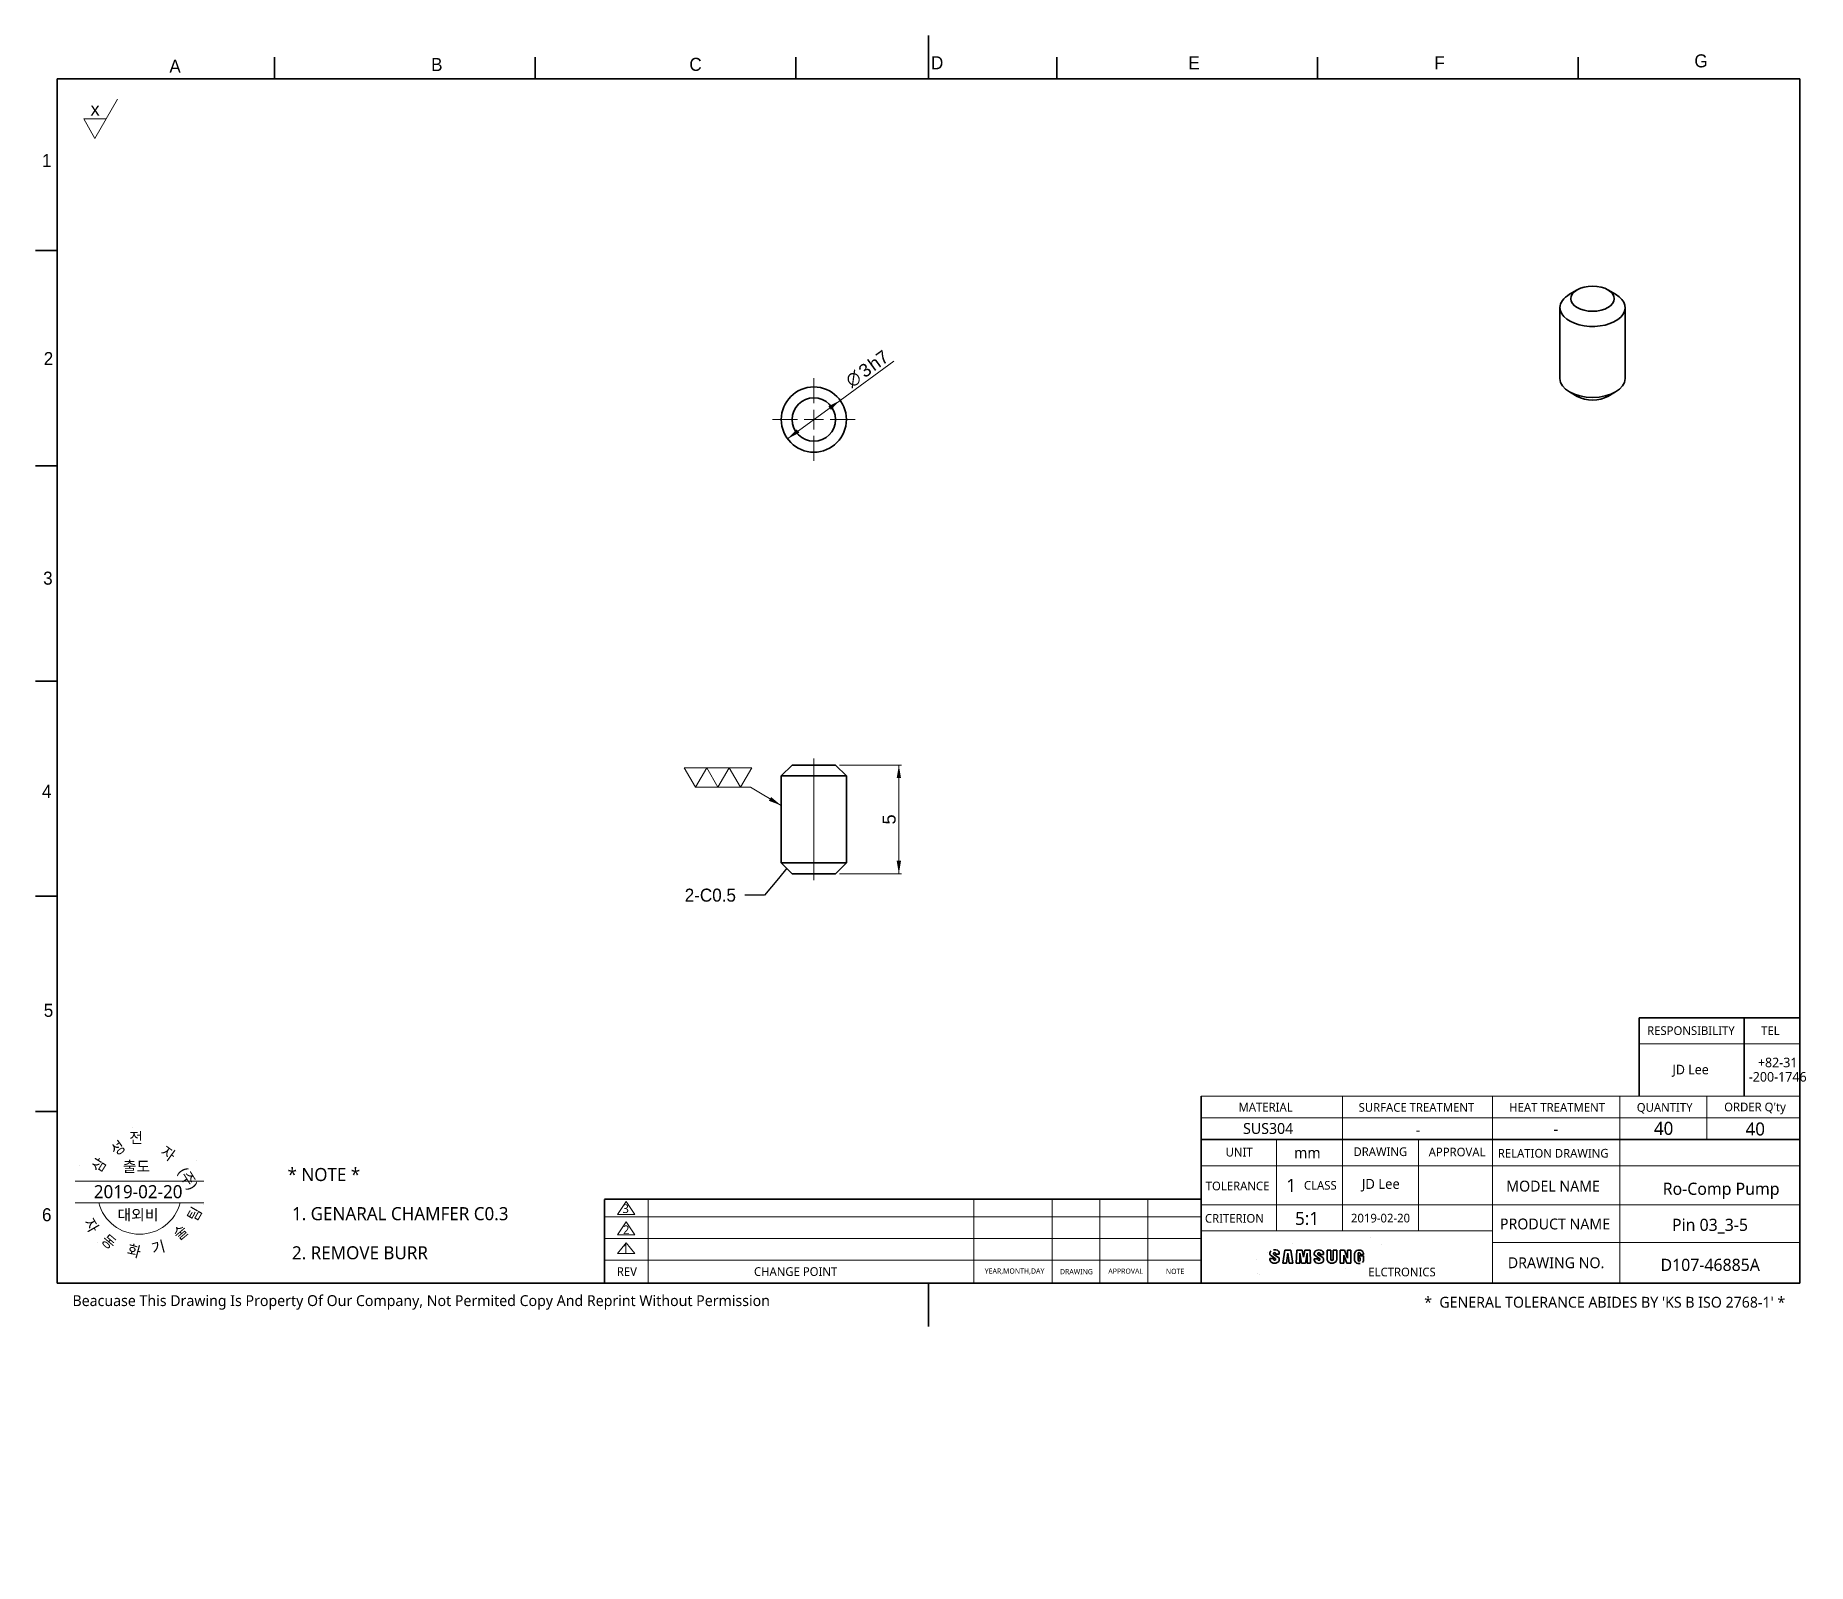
# Model space of a CAD drawing. Header units: millimetres. Extents: x 5 to 413, y -55 to 297.
import ezdxf
from ezdxf import colors
from ezdxf.entities.mleader import LeaderData, LeaderLine
from ezdxf.enums import TextEntityAlignment as Align
from ezdxf.lldxf.tags import DXFTag
from ezdxf.math import Vec2, Vec3

# ---------------------------------------------------------------- set-up
doc = ezdxf.new("R2010")
doc.units = ezdxf.units.MM
for name, color, linetype in [('1', 7, 'Continuous'), ('Default', 7, 'Continuous'), ('PIN_03_3-5', 7, 'Continuous')]:
    doc.layers.add(name, color=color, linetype=linetype)
doc.styles.add('SEACAD_Arial', font='arial.ttf')
doc.styles.add('SEACAD_Solid_Edge_ANSI1_Symbols', font='semeca1.ttf')
tags = doc.linetypes.add('CENTER', pattern=[50.8, 31.75, -6.35, 6.35, -6.35]).pattern_tags.tags
tags[10:11] = [DXFTag(74, 4), DXFTag(75, 0), DXFTag(340, '0'), DXFTag(46, 0.0), DXFTag(50, 0.0), DXFTag(44, 0.0), DXFTag(45, 0.0)]
tags[8:9] = [DXFTag(74, 4), DXFTag(75, 0), DXFTag(340, '0'), DXFTag(46, 0.0), DXFTag(50, 0.0), DXFTag(44, 0.0), DXFTag(45, 0.0)]
tags[6:7] = [DXFTag(74, 4), DXFTag(75, 0), DXFTag(340, '0'), DXFTag(46, 0.0), DXFTag(50, 0.0), DXFTag(44, 0.0), DXFTag(45, 0.0)]
tags[4:5] = [DXFTag(74, 4), DXFTag(75, 0), DXFTag(340, '0'), DXFTag(46, 0.0), DXFTag(50, 0.0), DXFTag(44, 0.0), DXFTag(45, 0.0)]
doc.dimstyles.new('01_삼성', dxfattribs={"dimtxt": 3, "dimasz": 3, "dimexe": 0.6, "dimexo": 0.9, "dimgap": 0.75, "dimtad": 1, "dimlfac": 0.2, "dimdsep": 46, "dimtxsty": 'SEACAD_Arial', "dimblk1": '_SE_FILLED', "dimblk2": '_SE_FILLED', "dimsah": 1, "dimcen": 1.5, "dimadec": 0, "dimazin": 0, "dimtfac": 0.5, "dimtdec": 3, "dimtmove": 0, "dimatfit": 3, "dimfxl": 1, "dimarcsym": 0})

msp = doc.modelspace()

# ---------------------------------------------------------------- texts
at = {"layer": 'Default', "char_height": 3, "attachment_point": 7}
for s, insert, width in [('{\\f굴림|b0||i0||c0|p34;\\C7;\\H3.;\\W1.;A}', (35.818, 288.41), 13.58017), ('{\\f굴림|b0||i0||c0|p34;\\C7;\\H3.;\\W1.;B}', (96.042, 288.811), 13.58017), ('{\\f굴림|b0||i0||c0|p34;\\C7;\\H3.;\\W1.;C}', (155.463, 288.811), 13.58017), ('{\\f굴림|b0||i0||c0|p34;\\C7;\\H3.;\\W1.;D}', (211.066, 289.212), 13.58017), ('{\\f굴림|b0||i0||c0|p34;\\C7;\\H3.;\\W1.;E}', (270.289, 289.212), 13.58017), ('{\\f굴림|b0||i0||c0|p34;\\C7;\\H3.;\\W1.;F}', (326.899, 289.212), 13.58017), ('{\\f굴림|b0||i0||c0|p34;\\C7;\\H3.;\\W1.;G}', (386.722, 289.614), 13.58017), ('{\\f굴림|b0||i0||c0|p34;\\C7;\\H3.;\\W1.;1}', (6.509, 266.729), 13.58017), ('{\\f굴림|b0||i0||c0|p34;\\C7;\\H3.;\\W1.;2}', (6.911, 221.172), 2.98719), ('{\\f굴림|b0||i0||c0|p34;\\C7;\\H3.;\\W1.;3}', (6.771, 170.616), 2.79656), ('{\\f굴림|b0||i0||c0|p34;\\C7;\\H3.;\\W1.;4}', (6.509, 121.617), 2.91867), ('{\\f굴림|b0||i0||c0|p34;\\C7;\\H3.;\\W1.;5}', (6.911, 71.203), 2.65687), ('{\\f굴림|b0||i0||c0|p34;\\C7;\\H3.;\\W1.;6}', (6.509, 24.177), 3.19805)]:
    msp.add_mtext(s, dxfattribs=dict(at, insert=insert, width=width))

# ---------------------------------------------------------------- blocks, each defined once
blk = doc.blocks.new('SEANNOT_GROUP')
at = {"layer": 'Default', "color": 7, "linetype": 'Continuous', "lineweight": 9}
for p, q in [((18.7, 273.32), (23.9, 282.32)), ((16.11, 277.82), (18.7, 273.32)), ((21.3, 277.82), (16.11, 277.82))]:
    blk.add_line(p, q, dxfattribs=at)
at = {"layer": 'Default', "color": 7, "linetype": 'Continuous', "lineweight": 5, "style": 'SEACAD_Arial'}
blk.add_text('x', height=3, dxfattribs=at).set_placement((17.68, 281.57), align=Align.TOP_LEFT)
blk = doc.blocks.new('_BLANK')
blk = doc.blocks.new('SEANNOT_GROUP11')
at = {"layer": 'Default', "color": 7, "linetype": 'CENTER', "lineweight": 9}
for p, q in [((184.11, 212.39), (184.11, 218.14)), ((180.36, 208.64), (174.61, 208.64)), ((186.36, 208.64), (181.86, 208.64)), ((184.11, 210.89), (184.11, 206.39)), ((187.86, 208.64), (193.61, 208.64)), ((184.11, 204.89), (184.11, 199.14))]:
    blk.add_line(p, q, dxfattribs=at)
blk = doc.blocks.new('SEANNOT_GROUP12')
at = {"layer": 'Default', "color": 7, "linetype": 'CENTER', "lineweight": 9}
blk.add_line((184.11, 130.66), (184.11, 102.66), dxfattribs=at)
blk = doc.blocks.new('_SE_FILLED')
at = {"color": 0}
blk.add_line((0, 0), (-1, 0), dxfattribs=at)
blk.add_solid([(0, 0), (-1, -0.1665), (-1, 0.1665), (0, 0)], dxfattribs=at)
blk = doc.blocks.new('SEANNOT_GROUP14')
at = {"layer": 'Default', "linetype": 'Continuous', "lineweight": 9}
blk.add_hatch(color=7, dxfattribs=at).paths.add_polyline_path([(173.77, 120.95), (176.61, 119.86), (174.28, 121.81)])
at = {"layer": 'Default', "color": 7, "linetype": 'Continuous', "lineweight": 9}
for p, q in [((156.85, 124.04), (154.26, 128.54)), ((154.26, 128.54), (159.45, 128.54)), ((159.45, 128.54), (156.85, 124.04)), ((162.05, 124.04), (159.45, 128.54)), ((159.45, 128.54), (164.65, 128.54)), ((164.65, 128.54), (162.05, 124.04)), ((164.65, 128.54), (167.25, 124.04)), ((169.85, 128.54), (164.65, 128.54)), ((167.25, 124.04), (169.85, 128.54)), ((169.5, 124.04), (156.85, 124.04))]:
    blk.add_line(p, q, dxfattribs=at)
blk.add_lwpolyline([(169.5, 124.04), (176.61, 119.86)], dxfattribs=at)
blk = doc.blocks.new('SE')
at = {"layer": 'PIN_03_3-5', "color": 7, "linetype": 'Continuous', "lineweight": 35}
for p, q in [((179.11, 129.16), (176.61, 126.66)), ((176.61, 126.66), (191.61, 126.66)), ((176.61, 126.66), (176.61, 106.66)), ((179.11, 129.16), (189.11, 129.16)), ((191.61, 126.66), (189.11, 129.16)), ((191.61, 106.66), (191.61, 126.66)), ((176.61, 106.66), (191.61, 106.66)), ((176.61, 106.66), (179.11, 104.16)), ((189.11, 104.16), (191.61, 106.66)), ((179.11, 104.16), (189.11, 104.16))]:
    blk.add_line(p, q, dxfattribs=at)
blk = doc.blocks.new('SE1')
at = {"layer": 'PIN_03_3-5', "color": 7, "linetype": 'Continuous', "lineweight": 35}
for radius in [7.5, 5]:
    blk.add_circle((184.11, 208.64), radius, dxfattribs=at)
blk = doc.blocks.new('SE2')
at = {"layer": 'PIN_03_3-5', "color": 7, "linetype": 'Continuous', "lineweight": 35}
for p, q in [((359.76, 238.48), (357.99, 237.46)), ((368.6, 237.46), (366.83, 238.48)), ((355.79, 234.39), (355.79, 218.06)), ((370.79, 218.06), (370.79, 234.39)), ((357.99, 215), (359.76, 213.98)), ((366.83, 213.98), (368.6, 215))]:
    blk.add_line(p, q, dxfattribs=at)
for centre, major_axis, start_param, end_param in [((363.29, 234.39), (-7.5, 0), 5.497787, 6.283185), ((363.29, 234.39), (-7.5, 0), 0, 3.926991), ((363.29, 218.06), (7.5, 0), 3.141593, 6.283185), ((363.29, 216.02), (-5, 0), 0.785398, 2.356194)]:
    blk.add_ellipse(centre, major_axis=major_axis, ratio=0.57735, start_param=start_param, end_param=end_param, dxfattribs=at)
blk.add_ellipse((363.29, 236.44), major_axis=(5, 0), ratio=0.57735, dxfattribs=at)
blk = doc.blocks.new('DMBLK1')
at = {"layer": 'Default', "linetype": 'Continuous', "lineweight": 9}
for points in [[(204.17, 126.16), (203.67, 129.16), (203.17, 126.16)], [(204.17, 107.16), (203.17, 107.16), (203.67, 104.16)]]:
    blk.add_hatch(color=7, dxfattribs=at).paths.add_polyline_path(points)
at = {"layer": 'Default', "color": 7, "linetype": 'Continuous', "lineweight": 9}
for p, q in [((190.01, 129.16), (204.27, 129.16)), ((203.67, 104.16), (203.67, 129.16)), ((190.01, 104.16), (204.27, 104.16))]:
    blk.add_line(p, q, dxfattribs=at)
at = {"layer": 'Default', "color": 7, "linetype": 'Continuous', "lineweight": 9, "style": 'SEACAD_Arial'}
blk.add_text('5', height=3, rotation=90, dxfattribs=at).set_placement((199.92, 115.49), align=Align.TOP_LEFT)
blk = doc.blocks.new('DMBLK2')
at = {"layer": 'Default', "linetype": 'Continuous', "lineweight": 9}
for points in [[(187.45, 211.7), (188.04, 210.89), (190.17, 213.06)], [(180.18, 206.4), (178.05, 204.23), (180.77, 205.59)]]:
    blk.add_hatch(color=7, dxfattribs=at).paths.add_polyline_path(points)
at = {"layer": 'Default', "color": 7, "linetype": 'Continuous', "lineweight": 9}
for p, q in [((190.17, 213.06), (202.53, 222.08)), ((178.05, 204.23), (190.17, 213.06))]:
    blk.add_line(p, q, dxfattribs=at)
for s, style, p in [('h7', 'SEACAD_Arial', (196.18, 222.08)), ('O', 'SEACAD_Solid_Edge_ANSI1_Symbols', (191.04, 218.34)), ('3', 'SEACAD_Arial', (194.05, 220.53))]:
    blk.add_text(s, height=3, rotation=36.0973, dxfattribs=dict(at, style=style)).set_placement(p, align=Align.TOP_LEFT)
blk = doc.blocks.new('_DOT')
at = {"color": 0, "linetype": 'ByBlock', "lineweight": -2}
blk.add_line((-0.5, 0), (-1, 0), dxfattribs=at)
at = {"color": 0, "linetype": 'ByBlock', "const_width": 0.5}
blk.add_lwpolyline([(-0.25, 0, 1), (0.25, 0, 1)], format="xyb", close=True, dxfattribs=at)

# ---------------------------------------------------------------- dimensions: what is measured, and where the dimension line sits
at = {"layer": 'Default', "color": 7, "linetype": 'Continuous', "lineweight": 9}
dim = msp.add_diameter_dim_2p(p1=(178.053, 204.226), p2=(190.174, 213.063), text='\\A1;<> h7', dimstyle='01_삼성', override={"dimtmove": 1, "dimtolj": 1}, dxfattribs=at)
dim.commit()
dim.dimension.update_dxf_attribs({"geometry": 'DMBLK2', "text_midpoint": (192.888, 215.043), "dimtype": 163})
dim = msp.add_linear_dim(base=(203.673, 104.163), p1=(189.113, 104.163), p2=(189.113, 129.163), angle=90, text='\\A1;<>', dimstyle='01_삼성', dxfattribs=at)
dim.commit()
dim.dimension.update_dxf_attribs({"geometry": 'DMBLK1', "text_midpoint": (203.673, 116.663), "dimtype": 161})

# ---------------------------------------------------------------- linework, layer by layer
at = {"color": 7, "linetype": 'Continuous', "lineweight": 35}
for p, q in [((10, 287), (10, 10)), ((411, 287), (10, 287)), ((411, 10), (411, 287)), ((373.997, 70.996), (411, 70.996)), ((373.997, 70.996), (373.997, 53.057)), ((398.185, 53.04), (398.185, 70.996)), ((273.258, 10), (273.258, 52.988)), ((273.258, 43), (411, 43)), ((135.948, 29.272), (273.258, 29.272)), ((135.948, 10), (135.948, 29.259)), ((10, 10), (411, 10))]:
    msp.add_line(p, q, dxfattribs=at)
at = {"color": 7, "linetype": 'Continuous', "lineweight": 20}
for p, q in [((373.997, 65.033), (411, 65.033)), ((411, 53), (273.258, 53)), ((305.758, 53), (305.758, 21.998)), ((340.258, 53), (340.258, 10)), ((369.558, 43), (369.558, 53)), ((389.558, 43), (389.558, 53)), ((273.258, 48), (411, 48)), ((290.55, 42.91), (290.55, 21.91)), ((323.256, 42.934), (323.256, 21.934)), ((369.562, 42.983), (369.562, 9.983)), ((411, 37), (273.258, 37)), ((140.948, 28.772), (138.948, 25.772)), ((142.948, 25.772), (140.948, 28.772)), ((145.948, 10), (145.948, 29.272)), ((220.948, 29.272), (220.948, 10)), ((238.948, 10), (238.948, 29.272)), ((249.948, 10), (249.948, 29.272)), ((260.948, 29.272), (260.948, 10)), ((135.948, 25.272), (273.258, 25.272)), ((138.948, 25.772), (142.948, 25.772)), ((273.258, 28), (305.881, 27.978)), ((305.758, 28), (340.258, 28)), ((340.258, 27.965), (411, 27.965)), ((140.948, 24.072), (138.948, 21.072)), ((138.948, 21.072), (142.948, 21.072)), ((142.948, 21.072), (140.948, 24.072)), ((340.258, 22), (273.258, 22)), ((273.258, 20.272), (135.948, 20.272)), ((140.948, 19.272), (138.948, 16.772)), ((138.948, 16.772), (142.948, 16.772)), ((142.948, 16.772), (140.948, 19.272)), ((411, 19.3), (340.258, 19.3)), ((135.948, 15.272), (273.258, 15.272))]:
    msp.add_line(p, q, dxfattribs=at)
at = {"layer": '1', "color": 7, "linetype": 'Continuous', "lineweight": 20}
for p, q in [((14.147, 33.447), (43.728, 33.447)), ((14.147, 28.447), (43.728, 28.447))]:
    msp.add_line(p, q, dxfattribs=at)
at = {"layer": '1', "color": 7, "linetype": 'Continuous', "lineweight": 35}
for p, q in [((289.05, 16.668), (289.05, 16.909)), ((289.25, 16.365), (289.87, 15.958)), ((290.393, 16.306), (289.977, 16.579)), ((290.409, 16.648), (290.396, 16.786)), ((290.409, 16.648), (291.212, 16.648)), ((291.212, 16.909), (291.212, 16.648)), ((292.036, 14.589), (292.489, 17.574)), ((292.489, 17.574), (293.848, 17.574)), ((292.839, 14.589), (293.168, 16.854)), ((293.168, 16.854), (293.498, 14.589)), ((293.848, 17.574), (294.3, 14.589)), ((295.207, 17.574), (295.124, 14.589)), ((296.483, 17.574), (295.207, 17.574)), ((295.927, 14.589), (295.927, 16.854)), ((296.339, 14.589), (295.927, 16.854)), ((296.771, 15.948), (296.483, 17.574)), ((296.771, 15.948), (297.06, 17.574)), ((297.06, 17.574), (298.336, 17.574)), ((297.204, 14.589), (297.615, 16.854)), ((297.615, 14.589), (297.615, 16.854)), ((298.336, 17.574), (298.418, 14.589)), ((299.242, 16.617), (299.242, 16.857)), ((299.441, 16.313), (300.061, 15.907)), ((300.585, 16.254), (300.168, 16.528)), ((300.601, 16.596), (300.588, 16.735)), ((300.601, 16.596), (301.404, 16.596)), ((301.404, 16.857), (301.404, 16.596)), ((302.248, 17.574), (302.248, 15.347)), ((302.248, 17.574), (303.051, 17.574)), ((303.051, 17.574), (303.051, 15.48)), ((303.607, 15.48), (303.607, 17.574)), ((303.607, 17.574), (304.41, 17.574)), ((304.41, 17.574), (304.41, 15.357)), ((306.222, 17.574), (305.233, 17.574)), ((305.233, 17.574), (305.233, 14.589)), ((306.036, 14.589), (306.036, 16.442)), ((306.036, 16.442), (306.716, 14.589)), ((306.222, 17.574), (306.901, 15.721)), ((307.704, 17.574), (306.901, 17.574)), ((306.901, 15.721), (306.901, 17.574)), ((307.704, 17.574), (307.704, 14.589)), ((308.527, 16.806), (308.527, 15.255)), ((309.331, 16.774), (309.331, 15.287)), ((309.778, 16.774), (309.779, 16.545)), ((309.779, 16.545), (310.582, 16.545)), ((310.582, 16.806), (310.582, 16.545)), ((289.05, 15.358), (289.05, 15.618)), ((289.05, 15.618), (289.853, 15.618)), ((289.853, 15.618), (289.866, 15.48)), ((289.87, 15.958), (290.286, 15.687)), ((291.013, 15.902), (290.393, 16.306)), ((291.212, 15.598), (291.212, 15.357)), ((292.839, 14.589), (292.036, 14.589)), ((294.3, 14.589), (293.498, 14.589)), ((295.927, 14.589), (295.124, 14.589)), ((296.339, 14.589), (297.204, 14.589)), ((298.418, 14.589), (297.615, 14.589)), ((299.242, 15.306), (299.242, 15.567)), ((299.242, 15.567), (300.045, 15.567)), ((300.045, 15.567), (300.057, 15.429)), ((300.061, 15.907), (300.478, 15.635)), ((301.205, 15.85), (300.585, 16.254)), ((301.404, 15.546), (301.404, 15.306)), ((305.233, 14.589), (306.036, 14.589)), ((307.704, 14.589), (306.716, 14.589)), ((310.582, 16.236), (309.573, 16.236)), ((309.573, 15.824), (309.573, 16.236)), ((309.779, 15.824), (309.573, 15.824)), ((309.778, 15.287), (309.779, 15.824)), ((310.582, 16.236), (310.582, 15.254))]:
    msp.add_line(p, q, dxfattribs=at)
at = {"layer": '1', "color": 7, "linetype": 'Continuous', "lineweight": 20}
msp.add_arc((28.938, 30.947), 9.715, 194.91165, 345.08835, dxfattribs=at)
at = {"layer": '1', "color": 7, "linetype": 'Continuous', "lineweight": 35}
for centre, radius, start, end in [((289.475, 16.911), 0.425, 155.48378, 180.28021), ((289.474, 16.729), 0.428, 188.09078, 238.37964), ((289.897, 16.781), 0.864, 135.28607, 159.3), ((290.131, 16.03), 1.647, 90, 98.98764), ((290.107, 16.772), 0.233, 120.44426, 176.57356), ((290.108, 16.773), 0.234, 176.70732, 235.71312), ((290.123, 16.727), 0.28, 12.19254, 118.51883), ((290.131, 16.03), 1.647, 68.41464, 90), ((290.485, 16.85), 0.755, 64.95458, 70.523), ((290.349, 16.78), 0.881, 20.79402, 58.81699), ((290.788, 16.914), 0.424, 359.25745, 24.95608), ((299.666, 16.859), 0.424, 155.49876, 180.29636), ((299.665, 16.677), 0.428, 188.09078, 238.38821), ((300.089, 16.73), 0.865, 115.49047, 159.3), ((300.323, 15.979), 1.647, 90, 111.58536), ((300.3, 16.721), 0.234, 176.71419, 235.61447), ((300.299, 16.721), 0.233, 120.44426, 176.55081), ((300.314, 16.676), 0.28, 12.19585, 118.43103), ((300.323, 15.979), 1.647, 68.41464, 90), ((300.677, 16.798), 0.755, 64.95458, 70.55483), ((300.541, 16.729), 0.881, 20.79017, 58.79394), ((300.979, 16.863), 0.424, 359.2583, 24.94321), ((308.952, 16.808), 0.425, 155.48378, 180.27989), ((309.375, 16.679), 0.864, 115.49396, 159.3), ((309.608, 15.927), 1.647, 90, 111.58536), ((309.555, 16.774), 0.224, 0, 180), ((309.555, 16.21), 1.365, 66.16028, 87.74542), ((309.855, 16.747), 0.755, 64.95458, 70.55483), ((309.718, 16.677), 0.881, 20.79017, 58.79394), ((310.157, 16.811), 0.424, 359.2583, 24.92826), ((289.474, 15.352), 0.424, 179.25745, 204.97104), ((289.914, 15.486), 0.881, 200.79018, 238.78983), ((289.777, 15.417), 0.755, 244.95065, 250.55484), ((290.131, 16.236), 1.647, 248.41464, 270), ((290.14, 15.539), 0.28, 192.19585, 298.43103), ((290.131, 16.236), 1.647, 270, 291.58536), ((290.155, 15.494), 0.233, 300.44424, 356.55081), ((290.154, 15.494), 0.234, 356.71417, 55.71312), ((290.365, 15.485), 0.865, 295.49048, 339.30002), ((290.789, 15.538), 0.428, 8.10697, 58.33252), ((290.788, 15.355), 0.424, 335.49878, 0.2967), ((299.666, 15.301), 0.424, 179.2583, 204.92827), ((300.105, 15.435), 0.881, 200.79018, 238.82111), ((299.968, 15.365), 0.755, 244.98814, 250.55484), ((300.323, 16.185), 1.647, 248.41464, 270), ((300.331, 15.488), 0.28, 192.17146, 298.43103), ((300.323, 16.185), 1.647, 270, 291.58536), ((300.346, 15.443), 0.233, 300.42908, 356.55081), ((300.345, 15.442), 0.234, 356.71417, 55.61447), ((300.557, 15.433), 0.864, 295.49396, 339.30002), ((300.98, 15.486), 0.428, 8.09078, 58.37964), ((300.979, 15.304), 0.425, 335.48377, 0.27989), ((302.648, 15.347), 0.4, 180, 205.7047), ((303.111, 15.486), 0.881, 200.80145, 238.81699), ((302.975, 15.417), 0.755, 244.95065, 250.51991), ((303.329, 16.236), 1.647, 248.41464, 270), ((303.329, 15.48), 0.278, 180, 0), ((303.329, 16.236), 1.647, 270, 291.58536), ((303.563, 15.485), 0.864, 295.46124, 339.30002), ((303.985, 15.355), 0.424, 335.49878, 0.2967), ((308.952, 15.249), 0.424, 179.24182, 204.92827), ((309.391, 15.383), 0.881, 200.79018, 238.82111), ((309.254, 15.314), 0.755, 244.95459, 250.51991), ((309.608, 16.133), 1.647, 248.41464, 270), ((309.555, 15.287), 0.224, 180, 0), ((309.565, 15.907), 1.421, 271.73227, 278.7327), ((309.746, 15.355), 0.845, 314.0401, 340.74588), ((310.157, 15.252), 0.424, 335.49878, 0.28021)]:
    msp.add_arc(centre, radius, start, end, dxfattribs=at)
at = {"layer": 'Default', "color": 7, "linetype": 'Continuous', "lineweight": 35}
for p, q in [((210.5, 287), (210.5, 297)), ((60, 287), (60, 292)), ((120, 287), (120, 292)), ((180, 287), (180, 292)), ((240, 287), (240, 292)), ((300, 287), (300, 292)), ((360, 287), (360, 292)), ((10, 247.5), (5, 247.5)), ((10, 198), (5, 198)), ((10, 148.5), (5, 148.5)), ((10, 99), (5, 99)), ((10, 49.5), (5, 49.5)), ((210.5, 0), (210.5, 10))]:
    msp.add_line(p, q, dxfattribs=at)
at = {"layer": 'Default', "color": 7, "linetype": 'Continuous', "lineweight": 20, "const_width": 0.0002}
msp.add_lwpolyline([(43.938, 30.947, 1), (13.938, 30.947, 1), (43.938, 30.947, 1)], format="xyb", close=True, dxfattribs=at)
for points in [[(38.326, 33.447, 0.7685527), (19.55, 33.447, 0.7685527)], [(19.55, 28.447, 0.7662192), (38.311, 28.392, 0.7662192)]]:
    msp.add_lwpolyline(points, format="xyb", dxfattribs=at)
at = {"layer": 'Default', "color": 7, "linetype": 'Continuous', "lineweight": 35, "const_width": 0.00035}
for points in [[(289.875, 17.657), (290.008, 17.715, -0.0014971), (290.141, 17.773, -0.0014909), (290.276, 17.829, -0.001492), (290.41, 17.885, -0.0015044), (290.545, 17.94, -0.0014313), (290.68, 17.994, -0.0012525), (290.816, 18.048, -0.001134), (290.951, 18.101, -0.0010457), (291.087, 18.154, -0.0010132), (291.223, 18.205, -0.0010277), (291.36, 18.257, -0.0010344), (291.496, 18.308, -0.0010353), (291.633, 18.358, -0.0010385), (291.769, 18.407, -0.001045), (291.907, 18.456, -0.0010445), (292.044, 18.505, -0.0010372), (292.181, 18.553, -0.0010234), (292.319, 18.6, -0.0009999), (292.457, 18.647, -0.0009804), (292.595, 18.693, -0.0009599), (292.734, 18.739, -0.0009416), (292.872, 18.784, -0.000921), (293.011, 18.829, -0.0009021), (293.15, 18.873, -0.0008802), (293.289, 18.917, -0.0008641), (293.428, 18.96, -0.0008494), (293.567, 19.003, -0.0008409), (293.707, 19.046, -0.0008361), (293.846, 19.087, -0.0008311), (293.986, 19.129, -0.0008246), (294.126, 19.17, -0.000819), (294.266, 19.21, -0.000813), (294.406, 19.25, -0.0008075), (294.546, 19.29, -0.0008013), (294.686, 19.329, -0.0007959), (294.827, 19.368, -0.0007897), (294.967, 19.406, -0.0007842), (295.108, 19.444, -0.0007781), (295.249, 19.481, -0.0007726), (295.39, 19.518, -0.0007665), (295.531, 19.554, -0.000761), (295.672, 19.59, -0.0007549), (295.813, 19.626, -0.0007495), (295.954, 19.661, -0.0007434), (296.096, 19.696, -0.0007379), (296.237, 19.73, -0.0007318), (296.379, 19.764, -0.0007264), (296.521, 19.798, -0.0007203), (296.663, 19.831, -0.0007149), (296.805, 19.863, -0.0007086), (296.947, 19.896, -0.0007035), (297.089, 19.928, -0.000698), (297.231, 19.959, -0.0006956), (297.373, 19.99, -0.0006954), (297.516, 20.021, -0.0006951), (297.658, 20.051, -0.0006945), (297.801, 20.081, -0.0006941), (297.944, 20.111, -0.0006936), (298.086, 20.14, -0.0006932), (298.229, 20.169, -0.0006928), (298.372, 20.197, -0.0006923), (298.515, 20.225, -0.0006919), (298.658, 20.252, -0.0006915), (298.801, 20.28, -0.000691), (298.944, 20.306, -0.0006906), (299.088, 20.333, -0.0006902), (299.231, 20.359, -0.0006898), (299.374, 20.384, -0.0006894), (299.518, 20.409, -0.000689), (299.662, 20.434, -0.0006883), (299.805, 20.458, -0.0006883), (299.949, 20.482, -0.0006888), (300.093, 20.506, -0.000691), (300.237, 20.529, -0.0006954), (300.38, 20.552, -0.0006991), (300.524, 20.574, -0.0007031), (300.668, 20.596, -0.0007067), (300.813, 20.618, -0.0007108), (300.957, 20.639, -0.0007145), (301.101, 20.659, -0.0007186), (301.245, 20.68, -0.0007223), (301.39, 20.7, -0.0007265), (301.534, 20.719, -0.0007302), (301.678, 20.738, -0.0007343), (301.823, 20.757, -0.0007382), (301.967, 20.775, -0.0007429), (302.112, 20.792, -0.000746), (302.257, 20.81, -0.0007483), (302.401, 20.827, -0.000748), (302.546, 20.843, -0.0007449), (302.691, 20.859, -0.0007425), (302.836, 20.874, -0.0007401), (302.98, 20.89, -0.000738), (303.125, 20.904, -0.0007355), (303.27, 20.919, -0.0007331), (303.415, 20.932, -0.0007303), (303.56, 20.946, -0.0007283), (303.705, 20.959, -0.0007267), (303.85, 20.971, -0.0007231), (303.996, 20.983, -0.0007166), (304.141, 20.995, -0.0007209), (304.286, 21.006, -0.0007372), (304.431, 21.017, -0.0007658), (304.577, 21.028, -0.0008141), (304.722, 21.038, -0.0008544), (304.867, 21.047, -0.0008971), (305.013, 21.056, -0.0009356), (305.158, 21.064, -0.0009797), (305.304, 21.072, -0.0010191), (305.449, 21.079, -0.0010638), (305.595, 21.085, -0.0011021), (305.741, 21.091, -0.0011438), (305.886, 21.096, -0.0011864), (306.032, 21.101, -0.0012405), (306.177, 21.105, -0.0012655), (306.323, 21.108, -0.0012694), (306.468, 21.11, -0.0012314), (306.614, 21.111, -0.0011353), (306.76, 21.112, -0.0010291), (306.905, 21.112, -0.0009059), (307.05, 21.112, -0.0008732), (307.196, 21.112, -0.0008528), (307.347, 21.11, -0.0006419), (307.488, 21.109, -0.0003708), (307.615, 21.107, -0.0006163), (307.779, 21.105, -0.0006699), (308.031, 21.101, -0.0003033), (308.362, 21.095, -0.0003033)], [(308.362, 21.095), (308.483, 21.087, -0.0001862), (308.604, 21.078, -0.0001458), (308.725, 21.069, -0.0001853), (308.846, 21.06, -0.0003147), (308.967, 21.051, -0.0004106), (309.088, 21.042, -0.0004972), (309.209, 21.033, -0.0005791), (309.329, 21.023, -0.0006769), (309.45, 21.013, -0.0007627), (309.571, 21.002, -0.0008581), (309.691, 20.991, -0.0009433), (309.812, 20.98, -0.0010398), (309.932, 20.968, -0.0011256), (310.052, 20.955, -0.0012224), (310.173, 20.942, -0.0013085), (310.293, 20.928, -0.0014057), (310.412, 20.914, -0.0014922), (310.532, 20.899, -0.0015897), (310.652, 20.883, -0.0016765), (310.771, 20.866, -0.0017741), (310.89, 20.848, -0.0018611), (311.009, 20.829, -0.001959), (311.128, 20.81, -0.0020456), (311.247, 20.789, -0.0021424), (311.365, 20.768, -0.0022299), (311.483, 20.745, -0.0023298), (311.601, 20.721, -0.0024119), (311.719, 20.696, -0.0024969), (311.837, 20.67, -0.0025987), (311.954, 20.643, -0.002744), (312.071, 20.614, -0.002939), (312.187, 20.584, -0.003235), (312.304, 20.552, -0.0034881), (312.419, 20.519, -0.0037631), (312.535, 20.483, -0.0040084), (312.649, 20.446, -0.0042871), (312.764, 20.407, -0.004532), (312.877, 20.365, -0.0048069), (312.99, 20.321, -0.0050431), (313.102, 20.275, -0.0053035), (313.213, 20.226, -0.0055379), (313.324, 20.175, -0.0058139), (313.433, 20.121, -0.0059959), (313.542, 20.064, -0.006135), (313.649, 20.004, -0.0066163), (313.755, 19.941, -0.007625), (313.859, 19.874, -0.0087157), (313.96, 19.803, -0.0102026), (314.058, 19.729, -0.0115872), (314.151, 19.65, -0.0131844), (314.24, 19.566, -0.0146671), (314.322, 19.478, -0.0163441), (314.398, 19.384, -0.0179523), (314.467, 19.285, -0.0197567), (314.528, 19.179, -0.0205208), (314.58, 19.069, -0.0208439), (314.623, 18.954, -0.0211335), (314.655, 18.837, -0.021632), (314.677, 18.717, -0.0225798), (314.688, 18.596, -0.0241471), (314.687, 18.475, -0.0243478), (314.674, 18.355, -0.0227691), (314.651, 18.237, -0.0209851), (314.618, 18.119, -0.0186754), (314.577, 18.004, -0.0167705), (314.528, 17.891, -0.0149154), (314.473, 17.78, -0.0133365), (314.412, 17.672, -0.0116963), (314.346, 17.568, -0.0106315), (314.277, 17.466, -0.0097338), (314.204, 17.368, -0.0091443), (314.128, 17.273, -0.0085999), (314.049, 17.181, -0.0080592), (313.968, 17.092, -0.0073922), (313.884, 17.005, -0.0068009), (313.798, 16.92, -0.0061311), (313.71, 16.838, -0.0055231), (313.621, 16.757, -0.0048255), (313.529, 16.678, -0.0042447), (313.437, 16.6, -0.0036338), (313.343, 16.523, -0.0033398), (313.249, 16.448, -0.0032853), (313.153, 16.374, -0.0032191), (313.057, 16.301, -0.0031247), (312.96, 16.23, -0.0030455), (312.862, 16.159, -0.0029619), (312.762, 16.09, -0.0028866), (312.663, 16.022, -0.0028012), (312.562, 15.955, -0.0027262), (312.461, 15.889, -0.0026428), (312.359, 15.824, -0.0025687), (312.256, 15.76, -0.0024854), (312.153, 15.697, -0.0024139), (312.049, 15.636, -0.0023353), (311.944, 15.575, -0.0022604), (311.839, 15.515, -0.0021728), (311.734, 15.456, -0.0021146), (311.628, 15.398, -0.0020596), (311.521, 15.34, -0.0019172), (311.414, 15.284, -0.0016873), (311.308, 15.229, -0.001626), (311.2, 15.173, -0.0015879), (311.089, 15.117, -0.0011959), (310.984, 15.065, -0.0006924), (310.89, 15.018, -0.0011459), (310.768, 14.958, -0.0012408), (310.58, 14.867, -0.0005615), (310.333, 14.748, -0.0005615)], [(289.283, 17.39), (289.203, 17.351, 0.0002358), (289.122, 17.312, 0.0001839), (289.042, 17.273, 0.0002346), (288.962, 17.233, 0.0004007), (288.882, 17.194, 0.0005236), (288.802, 17.154, 0.0006344), (288.723, 17.115, 0.0007393), (288.643, 17.075, 0.0008649), (288.564, 17.034, 0.0009736), (288.484, 16.994, 0.0010928), (288.405, 16.953, 0.0012042), (288.326, 16.911, 0.001336), (288.248, 16.87, 0.0014204), (288.169, 16.827, 0.0014791), (288.091, 16.785, 0.0015142), (288.013, 16.741, 0.0015349), (287.936, 16.698, 0.0015571), (287.858, 16.653, 0.0015864), (287.781, 16.609, 0.0016114), (287.705, 16.564, 0.0016385), (287.628, 16.518, 0.0016628), (287.552, 16.472, 0.0016906), (287.476, 16.425, 0.0017149), (287.401, 16.378, 0.0017419), (287.326, 16.33, 0.0017668), (287.251, 16.281, 0.0017962), (287.176, 16.233, 0.0018396), (287.102, 16.183, 0.0019088), (287.028, 16.133, 0.0019705), (286.955, 16.082, 0.0020405), (286.882, 16.031, 0.0021015), (286.809, 15.979, 0.0021687), (286.737, 15.927, 0.002236), (286.666, 15.874, 0.0023202), (286.595, 15.82, 0.0024295), (286.525, 15.765, 0.0025915), (286.455, 15.71, 0.0027317), (286.386, 15.654, 0.0028854), (286.317, 15.597, 0.0030256), (286.249, 15.539, 0.0031878), (286.182, 15.481, 0.0033401), (286.116, 15.421, 0.0035213), (286.051, 15.361, 0.0036794), (285.986, 15.299, 0.003855), (285.923, 15.237, 0.0040118), (285.86, 15.173, 0.004191), (285.799, 15.108, 0.0043356), (285.738, 15.042, 0.0044839), (285.679, 14.975, 0.0046556), (285.621, 14.907, 0.0049018), (285.564, 14.837, 0.0054429), (285.509, 14.766, 0.0064455), (285.456, 14.694, 0.0073465), (285.405, 14.62, 0.0083716), (285.357, 14.544, 0.0093065), (285.313, 14.467, 0.0103687), (285.272, 14.389, 0.0114028), (285.234, 14.308, 0.0126405), (285.201, 14.226, 0.0128664), (285.172, 14.142, 0.012118), (285.148, 14.056, 0.0113676), (285.126, 13.97, 0.0104705), (285.109, 13.882, 0.0094353), (285.094, 13.793, 0.008014), (285.082, 13.704, 0.0079408), (285.073, 13.614, 0.0092671), (285.068, 13.524, 0.0180609), (285.074, 13.435, 0.0375756), (285.094, 13.35, 0.0397987), (285.125, 13.266, 0.024105), (285.163, 13.184, 0.0141129), (285.204, 13.104, 0.0071069), (285.247, 13.025, 0.0055519), (285.292, 12.947, 0.0088725), (285.339, 12.872, 0.0110452), (285.39, 12.8, 0.0126095), (285.445, 12.73, 0.0134311), (285.503, 12.664, 0.0136498), (285.565, 12.6, 0.0130706), (285.631, 12.54, 0.0116212), (285.699, 12.482, 0.0104965), (285.77, 12.427, 0.0094405), (285.842, 12.374, 0.0084936), (285.917, 12.324, 0.0074398), (285.993, 12.276, 0.0065477), (286.071, 12.229, 0.0055894), (286.149, 12.184, 0.0050929), (286.228, 12.141, 0.0048959), (286.307, 12.1, 0.0047327), (286.387, 12.06, 0.0045553), (286.468, 12.022, 0.0043933), (286.549, 11.985, 0.0042027), (286.631, 11.949, 0.0040334), (286.713, 11.915, 0.0038408), (286.796, 11.882, 0.0036688), (286.879, 11.85, 0.0034729), (286.963, 11.819, 0.0033005), (287.047, 11.79, 0.0031073), (287.131, 11.761, 0.0029306), (287.216, 11.734, 0.0027255), (287.301, 11.707, 0.0025685), (287.386, 11.681, 0.0024194), (287.472, 11.656, 0.0023329), (287.558, 11.632, 0.0022865), (287.643, 11.609, 0.0022379), (287.73, 11.586, 0.0021748), (287.816, 11.564, 0.0021207), (287.903, 11.543, 0.002062), (287.989, 11.522, 0.0020094), (288.076, 11.502, 0.0019498), (288.163, 11.483, 0.001897), (288.251, 11.465, 0.001838), (288.338, 11.447, 0.0017856), (288.425, 11.43, 0.0017269), (288.513, 11.413, 0.0016748), (288.601, 11.397, 0.0016164), (288.689, 11.381, 0.0015649), (288.777, 11.366, 0.0015073), (288.865, 11.352, 0.0014557), (288.953, 11.338, 0.0013968), (289.041, 11.325, 0.001348), (289.129, 11.312, 0.0012967), (289.218, 11.299, 0.0012649), (289.306, 11.287, 0.0012442), (289.394, 11.275, 0.0012244), (289.483, 11.264, 0.0012004), (289.571, 11.253, 0.0011795), (289.66, 11.243, 0.0011563), (289.749, 11.233, 0.0011356), (289.837, 11.223, 0.0011122), (289.926, 11.214, 0.0010914), (290.015, 11.205, 0.001068), (290.103, 11.197, 0.0010473), (290.192, 11.189, 0.0010238), (290.281, 11.181, 0.0010031), (290.37, 11.174, 0.0009797), (290.459, 11.167, 0.0009589), (290.548, 11.16, 0.0009355), (290.636, 11.154, 0.0009148), (290.725, 11.148, 0.0008915), (290.814, 11.142, 0.0008708), (290.903, 11.137, 0.0008474), (290.992, 11.132, 0.0008268), (291.081, 11.127, 0.0008039), (291.17, 11.123, 0.0007829), (291.259, 11.119, 0.0007583), (291.348, 11.115, 0.0007475), (291.437, 11.111, 0.0007477), (291.526, 11.108, 0.0007493), (291.616, 11.104, 0.0007527), (291.705, 11.102, 0.0007554), (291.794, 11.099, 0.000758), (291.883, 11.097, 0.0007604), (291.972, 11.095, 0.0007632), (292.061, 11.093, 0.0007657), (292.15, 11.091, 0.0007685), (292.239, 11.09, 0.000771), (292.328, 11.089, 0.0007738), (292.417, 11.089, 0.0007763), (292.506, 11.088, 0.0007793), (292.595, 11.088, 0.0007816), (292.684, 11.088, 0.0007838), (292.773, 11.089, 0.0007872), (292.863, 11.089, 0.0007924), (292.952, 11.09, 0.0007913), (293.041, 11.092, 0.0007834), (293.13, 11.093, 0.0007629), (293.219, 11.095, 0.0007247), (293.308, 11.097, 0.0006929), (293.397, 11.1, 0.0006592), (293.486, 11.102, 0.0006287), (293.575, 11.105, 0.0005937), (293.664, 11.108, 0.0005631), (293.753, 11.111, 0.000529), (293.842, 11.114, 0.0004975), (293.931, 11.118, 0.0004615), (294.02, 11.122, 0.0004329), (294.109, 11.126, 0.0004022), (294.198, 11.13, 0.0003653), (294.287, 11.134, 0.0003199), (294.375, 11.138, 0.0003065), (294.465, 11.142, 0.0002972), (294.557, 11.147, 0.0002237), (294.643, 11.151, 0.0001316), (294.721, 11.155, 0.00021), (294.821, 11.16, 0.000219), (294.975, 11.169, 0.0000983), (295.177, 11.179, 0.0000983)], [(309.781, 14.502), (309.643, 14.443, -0.0008876), (309.504, 14.385, -0.0006959), (309.365, 14.327, -0.0008828), (309.226, 14.269, -0.0014966), (309.087, 14.213, -0.0016811), (308.947, 14.157, -0.001482), (308.807, 14.103, -0.0013316), (308.667, 14.049, -0.0011915), (308.526, 13.995, -0.0010935), (308.386, 13.942, -0.0010127), (308.245, 13.89, -0.0009865), (308.103, 13.838, -0.0010084), (307.962, 13.787, -0.00102), (307.82, 13.737, -0.0010245), (307.678, 13.687, -0.0010262), (307.536, 13.638, -0.0010258), (307.394, 13.589, -0.0010183), (307.251, 13.541, -0.001002), (307.109, 13.493, -0.0009888), (306.966, 13.446, -0.0009755), (306.823, 13.399, -0.0009633), (306.68, 13.353, -0.0009493), (306.536, 13.308, -0.0009371), (306.392, 13.263, -0.0009233), (306.249, 13.219, -0.0009112), (306.105, 13.175, -0.0008975), (305.961, 13.132, -0.0008855), (305.816, 13.089, -0.0008719), (305.672, 13.047, -0.0008599), (305.528, 13.005, -0.0008465), (305.383, 12.963, -0.0008362), (305.238, 12.923, -0.0008262), (305.093, 12.882, -0.0008174), (304.948, 12.842, -0.0008074), (304.803, 12.803, -0.0007986), (304.658, 12.764, -0.0007886), (304.512, 12.726, -0.0007797), (304.367, 12.688, -0.0007697), (304.221, 12.65, -0.0007608), (304.076, 12.613, -0.0007508), (303.93, 12.576, -0.0007419), (303.784, 12.54, -0.0007319), (303.638, 12.504, -0.0007229), (303.492, 12.469, -0.0007128), (303.345, 12.434, -0.000704), (303.199, 12.399, -0.0006942), (303.052, 12.365, -0.0006848), (302.906, 12.331, -0.0006735), (302.759, 12.298, -0.0006665), (302.612, 12.265, -0.0006619), (302.466, 12.232, -0.0006645), (302.319, 12.2, -0.0006748), (302.172, 12.168, -0.0006831), (302.024, 12.137, -0.0006913), (301.877, 12.106, -0.0006988), (301.73, 12.075, -0.0007076), (301.582, 12.045, -0.0007153), (301.435, 12.015, -0.000724), (301.287, 11.986, -0.0007317), (301.14, 11.957, -0.0007405), (300.992, 11.929, -0.0007483), (300.844, 11.901, -0.0007571), (300.696, 11.873, -0.0007649), (300.548, 11.846, -0.0007737), (300.4, 11.82, -0.0007815), (300.252, 11.793, -0.0007904), (300.104, 11.768, -0.0007982), (299.955, 11.743, -0.0008071), (299.807, 11.718, -0.000815), (299.658, 11.694, -0.0008239), (299.51, 11.67, -0.0008318), (299.361, 11.647, -0.0008407), (299.213, 11.624, -0.0008487), (299.064, 11.602, -0.0008576), (298.915, 11.58, -0.0008656), (298.766, 11.559, -0.0008748), (298.617, 11.538, -0.0008825), (298.468, 11.518, -0.0008905), (298.319, 11.499, -0.0008998), (298.17, 11.48, -0.0009125), (298.02, 11.461, -0.0008995), (297.871, 11.443, -0.0008577), (297.722, 11.426, -0.0008168), (297.572, 11.409, -0.0007662), (297.423, 11.392, -0.0007208), (297.273, 11.376, -0.0006698), (297.124, 11.361, -0.0006293), (296.974, 11.345, -0.0005857), (296.824, 11.33, -0.0005327), (296.675, 11.316, -0.0004672), (296.526, 11.301, -0.0004492), (296.375, 11.287, -0.0004382), (296.221, 11.273, -0.00033), (296.076, 11.259, -0.0001915), (295.945, 11.247, -0.000315), (295.776, 11.232, -0.0003391), (295.517, 11.209, -0.0001532), (295.177, 11.179, -0.0001532)]]:
    msp.add_lwpolyline(points, format="xyb", dxfattribs=at)

# ---------------------------------------------------------------- block references
at = {"layer": 'Default'}
for name in ['SEANNOT_GROUP', 'SE2', 'SEANNOT_GROUP11', 'SE1', 'SEANNOT_GROUP12', 'SEANNOT_GROUP14', 'SE']:
    msp.add_blockref(name, (0, 0), dxfattribs=at)

msp.set_redraw_order([(e.dxf.handle, doc.entitydb.next_handle()) for e in msp.query("TEXT MTEXT ATTDEF DIMENSION ARC_DIMENSION")])  # texts and dimensions are drawn at this point

# ---------------------------------------------------------------- leaders
at = {"layer": 'Default', "color": 7, "linetype": 'Continuous', "lineweight": 9}
ml = msp.add_multileader_mtext('Standard', dxfattribs=at)
ml.set_content('{\\pxsm0.7;\\f굴림|b0||i0||c0|p34;\\W1.;2-C0.5\\P}', color=7)
ml.set_leader_properties()
ml.set_arrow_properties(name='_SE_FILLED')
ml.build(insert=Vec2(0, 0))
ml.multileader.update_dxf_attribs({"dogleg_length": 4.5, "arrow_head_size": 3})
ctx = ml.context
ctx.base_point, ctx.char_height, ctx.arrow_head_size, ctx.landing_gap_size = Vec3(152.401, 99.706), 3, 3, 0.45
notes = []
notes.append((ctx, [(0, (1, 1, 0), (172.758, 99.206), (-1, 0), 4.5, [(0, [(177.863, 105.413)], 0, [])])]))
ctx.mtext.insert = Vec3(154.401, 100.742)
ml = msp.add_multileader_mtext('Standard', dxfattribs=at)
ml.set_content('{\\pxsm0.9;\\f맑은 고딕|b0||i0||c0|p34;\\W1.;RESPONSIBILITY\\P}', color=7)
ml.set_leader_properties()
ml.set_arrow_properties(name='_BLANK')
ml.build(insert=Vec2(0, 0))
ml.multileader.update_dxf_attribs({"leader_type": 0, "dogleg_length": 0, "arrow_head_size": 2})
ctx = ml.context
ctx.base_point, ctx.char_height, ctx.arrow_head_size, ctx.landing_gap_size = Vec3(373.906, 68.064), 2, 2, 0.7
ctx.text_align_type = 1
ctx.mtext.insert, ctx.mtext.alignment = Vec3(385.91, 69.081), 2
ml = msp.add_multileader_mtext('Standard', dxfattribs=at)
ml.set_content('{\\pxsm0.9;\\f맑은 고딕|b0||i0||c0|p34;\\W1.;TEL\\P}', color=7)
ml.set_leader_properties()
ml.set_arrow_properties(name='_BLANK')
ml.build(insert=Vec2(0, 0))
ml.multileader.update_dxf_attribs({"leader_type": 0, "dogleg_length": 0, "arrow_head_size": 2})
ctx = ml.context
ctx.base_point, ctx.char_height, ctx.arrow_head_size, ctx.landing_gap_size = Vec3(400.13, 68.048), 2, 2, 0.7
ctx.text_align_type = 1
ctx.mtext.insert, ctx.mtext.alignment = Vec3(404.208, 69.048), 2
ml = msp.add_multileader_mtext('Standard', dxfattribs=at)
ml.set_content('{\\pxsm0.9;\\f맑은 고딕|b0||i0||c0|p34;\\W1.;+82-31\\P-200-1746\\P}', color=7)
ml.set_leader_properties()
ml.set_arrow_properties(name='_BLANK')
ml.build(insert=Vec2(0, 0))
ml.multileader.update_dxf_attribs({"leader_type": 0, "dogleg_length": 0, "arrow_head_size": 2.2})
ctx = ml.context
ctx.base_point, ctx.char_height, ctx.arrow_head_size, ctx.landing_gap_size = Vec3(396.905, 60.729), 2.2, 2.2, 0.77
ctx.text_align_type = 1
ctx.mtext.insert, ctx.mtext.alignment = Vec3(405.885, 61.847), 2
ml = msp.add_multileader_mtext('Standard', dxfattribs=at)
ml.set_content('{\\pxsm0.9;\\f맑은 고딕|b0||i0||c0|p34;\\W1.;JD Lee\\P}', color=7)
ml.set_leader_properties()
ml.set_arrow_properties(name='_BLANK')
ml.build(insert=Vec2(0, 0))
ml.multileader.update_dxf_attribs({"leader_type": 0, "dogleg_length": 0, "arrow_head_size": 2.2})
ctx = ml.context
ctx.base_point, ctx.char_height, ctx.arrow_head_size, ctx.landing_gap_size = Vec3(379.372, 59.096), 2.2, 2.2, 0.77
ctx.text_align_type = 1
ctx.mtext.insert, ctx.mtext.alignment = Vec3(385.852, 60.215), 2
ml = msp.add_multileader_mtext('Standard', dxfattribs=at)
ml.set_content('{\\pxsm0.9;\\f맑은 고딕|b0||i0||c0|p34;\\W1.;MATERIAL\\P}', color=7)
ml.set_leader_properties()
ml.set_arrow_properties(name='_BLANK')
ml.build(insert=Vec2(0, 0))
ml.multileader.update_dxf_attribs({"leader_type": 0, "dogleg_length": 0, "arrow_head_size": 2})
ctx = ml.context
ctx.base_point, ctx.char_height, ctx.arrow_head_size, ctx.landing_gap_size = Vec3(279.747, 50.467), 2, 2, 0.7
ctx.text_align_type = 1
ctx.mtext.insert, ctx.mtext.alignment = Vec3(288.054, 51.467), 2
ml = msp.add_multileader_mtext('Standard', dxfattribs=at)
ml.set_content('{\\pxsm0.9;\\f맑은 고딕|b0||i0||c0|p34;\\W1.;SURFACE TREATMENT\\P}', color=7)
ml.set_leader_properties()
ml.set_arrow_properties(name='_BLANK')
ml.build(insert=Vec2(0, 0))
ml.multileader.update_dxf_attribs({"leader_type": 0, "dogleg_length": 0, "arrow_head_size": 2})
ctx = ml.context
ctx.base_point, ctx.char_height, ctx.arrow_head_size, ctx.landing_gap_size = Vec3(306.825, 50.394), 2, 2, 0.7
ctx.text_align_type = 1
ctx.mtext.insert, ctx.mtext.alignment = Vec3(322.761, 51.411), 2
ml = msp.add_multileader_mtext('Standard', dxfattribs=at)
ml.set_content('{\\pxsm0.9;\\f맑은 고딕|b0||i0||c0|p34;\\W1.;HEAT TREATMENT\\P}', color=7)
ml.set_leader_properties()
ml.set_arrow_properties(name='_BLANK')
ml.build(insert=Vec2(0, 0))
ml.multileader.update_dxf_attribs({"leader_type": 0, "dogleg_length": 0, "arrow_head_size": 2})
ctx = ml.context
ctx.base_point, ctx.char_height, ctx.arrow_head_size, ctx.landing_gap_size = Vec3(341.641, 50.411), 2, 2, 0.7
ctx.text_align_type = 1
ctx.mtext.insert, ctx.mtext.alignment = Vec3(355.125, 51.411), 2
ml = msp.add_multileader_mtext('Standard', dxfattribs=at)
ml.set_content('{\\pxsm0.9;\\f맑은 고딕|b0||i0||c0|p34;\\W1.;QUANTITY\\P}', color=7)
ml.set_leader_properties()
ml.set_arrow_properties(name='_BLANK')
ml.build(insert=Vec2(0, 0))
ml.multileader.update_dxf_attribs({"leader_type": 0, "dogleg_length": 0, "arrow_head_size": 2})
ctx = ml.context
ctx.base_point, ctx.char_height, ctx.arrow_head_size, ctx.landing_gap_size = Vec3(371.274, 50.143), 2, 2, 0.7
ctx.text_align_type = 1
ctx.mtext.insert, ctx.mtext.alignment = Vec3(379.875, 51.411), 2
ml = msp.add_multileader_mtext('Standard', dxfattribs=at)
ml.set_content("{\\pxsm0.9;\\f맑은 고딕|b0||i0||c0|p34;\\W1.;ORDER Q'ty\\P}", color=7)
ml.set_leader_properties()
ml.set_arrow_properties(name='_BLANK')
ml.build(insert=Vec2(0, 0))
ml.multileader.update_dxf_attribs({"leader_type": 0, "dogleg_length": 0, "arrow_head_size": 2})
ctx = ml.context
ctx.base_point, ctx.char_height, ctx.arrow_head_size, ctx.landing_gap_size = Vec3(391.198, 50.171), 2, 2, 0.7
ctx.text_align_type = 1
ctx.mtext.insert, ctx.mtext.alignment = Vec3(400.666, 51.507), 2
ml = msp.add_multileader_mtext('Standard', dxfattribs=at)
ml.set_content('{\\pxsm0.9;\\f맑은 고딕|b0||i0||c0|p34;\\W1.;전\\P}', color=7)
ml.set_leader_properties()
ml.set_arrow_properties(name='_BLANK')
ml.build(insert=Vec2(0, 0))
ml.multileader.update_dxf_attribs({"leader_type": 0, "dogleg_length": 0, "arrow_head_size": 2.5})
ctx = ml.context
ctx.base_point, ctx.char_height, ctx.arrow_head_size, ctx.landing_gap_size = Vec3(24.801, 43.203), 2.5, 2.5, 0.875
ctx.text_align_type = 1
ctx.mtext.insert, ctx.mtext.alignment = Vec3(28.165, 44.697), 2
ml = msp.add_multileader_mtext('Standard', dxfattribs=at)
ml.set_content('{\\pxsm0.9;\\f맑은 고딕|b0||i0||c0|p34;\\W1.;SUS304\\P}', color=7)
ml.set_leader_properties()
ml.set_arrow_properties(name='_BLANK')
ml.build(insert=Vec2(0, 0))
ml.multileader.update_dxf_attribs({"leader_type": 0, "dogleg_length": 0, "arrow_head_size": 2.5})
ctx = ml.context
ctx.base_point, ctx.char_height, ctx.arrow_head_size, ctx.landing_gap_size = Vec3(280.832, 45.539), 2.5, 2.5, 0.875
ctx.text_align_type = 1
ctx.mtext.insert, ctx.mtext.alignment = Vec3(288.645, 46.81), 2
ml = msp.add_multileader_mtext('Standard', dxfattribs=at)
ml.set_content('{\\pxsm0.9;\\f맑은 고딕|b0||i0||c0|p34;\\W1.;-\\P}', color=7)
ml.set_leader_properties()
ml.set_arrow_properties(name='_BLANK')
ml.build(insert=Vec2(0, 0))
ml.multileader.update_dxf_attribs({"leader_type": 0, "dogleg_length": 0, "arrow_head_size": 2.5})
ctx = ml.context
ctx.base_point, ctx.char_height, ctx.arrow_head_size, ctx.landing_gap_size = Vec3(320.623, 45.272), 2.5, 2.5, 0.875
ctx.text_align_type = 1
ctx.mtext.insert, ctx.mtext.alignment = Vec3(323.098, 46.522), 2
ml = msp.add_multileader_mtext('Standard', dxfattribs=at)
ml.set_content('{\\pxsm0.9;\\f맑은 고딕|b0||i0||c0|p34;\\W1.;-\\P}', color=7)
ml.set_leader_properties()
ml.set_arrow_properties(name='_BLANK')
ml.build(insert=Vec2(0, 0))
ml.multileader.update_dxf_attribs({"leader_type": 0, "dogleg_length": 0, "arrow_head_size": 2.5})
ctx = ml.context
ctx.base_point, ctx.char_height, ctx.arrow_head_size, ctx.landing_gap_size = Vec3(352.36, 45.441), 2.5, 2.5, 0.875
ctx.text_align_type = 1
ctx.mtext.insert, ctx.mtext.alignment = Vec3(354.835, 46.691), 2
ml = msp.add_multileader_mtext('Standard', dxfattribs=at)
ml.set_content('{\\pxsm0.9;\\f맑은 고딕|b0||i0||c0|p34;\\W1.;40\\P}', color=7)
ml.set_leader_properties()
ml.set_arrow_properties(name='_BLANK')
ml.build(insert=Vec2(0, 0))
ml.multileader.update_dxf_attribs({"leader_type": 0, "dogleg_length": 0, "arrow_head_size": 3})
ctx = ml.context
ctx.base_point, ctx.char_height, ctx.arrow_head_size, ctx.landing_gap_size = Vec3(375.438, 45.569), 3, 3, 1.05
ctx.text_align_type = 1
ctx.mtext.insert, ctx.mtext.alignment = Vec3(379.635, 47.095), 2
ml = msp.add_multileader_mtext('Standard', dxfattribs=at)
ml.set_content('{\\pxsm0.9;\\f맑은 고딕|b0||i0||c0|p34;\\W1.;40\\P}', color=7)
ml.set_leader_properties()
ml.set_arrow_properties(name='_BLANK')
ml.build(insert=Vec2(0, 0))
ml.multileader.update_dxf_attribs({"leader_type": 0, "dogleg_length": 0, "arrow_head_size": 3})
ctx = ml.context
ctx.base_point, ctx.char_height, ctx.arrow_head_size, ctx.landing_gap_size = Vec3(396.528, 45.424), 3, 3, 1.05
ctx.text_align_type = 1
ctx.mtext.insert, ctx.mtext.alignment = Vec3(400.725, 46.95), 2
ml = msp.add_multileader_mtext('Standard', dxfattribs=at)
ml.set_content('{\\pxsm0.9;\\f맑은 고딕|b0||i0||c0|p34;\\W1.;성\\P}', color=7)
ml.set_leader_properties()
ml.set_arrow_properties(name='_BLANK')
ml.build(insert=Vec2(0, 0))
ml.multileader.update_dxf_attribs({"leader_type": 0, "dogleg_length": 0, "arrow_head_size": 2.5})
ctx = ml.context
ctx.base_point, ctx.char_height, ctx.arrow_head_size, ctx.landing_gap_size = Vec3(21.402, 38.859), 2.5, 2.5, 0.875
ctx.text_align_type = 1
ctx.mtext.insert, ctx.mtext.text_direction, ctx.mtext.rotation, ctx.mtext.alignment = Vec3(23.235, 42.074), Vec3(0.809017, 0.5877853), 0.6283185, 2
ml = msp.add_multileader_mtext('Standard', dxfattribs=at)
ml.set_content('{\\pxsm0.9;\\f맑은 고딕|b0||i0||c0|p34;\\W1.;자\\P}', color=7)
ml.set_leader_properties()
ml.set_arrow_properties(name='_BLANK')
ml.build(insert=Vec2(0, 0))
ml.multileader.update_dxf_attribs({"leader_type": 0, "dogleg_length": 0, "arrow_head_size": 2.5})
ctx = ml.context
ctx.base_point, ctx.char_height, ctx.arrow_head_size, ctx.landing_gap_size = Vec3(32.478, 41.653), 2.5, 2.5, 0.875
ctx.text_align_type = 1
ctx.mtext.insert, ctx.mtext.text_direction, ctx.mtext.rotation, ctx.mtext.alignment = Vec3(36.257, 40.82), Vec3(0.809017, -0.5877853), 5.6548668, 2
ml = msp.add_multileader_mtext('Standard', dxfattribs=at)
ml.set_content('{\\pxsm0.9;\\f맑은 고딕|b0||i0||c0|p34;\\W1.;UNIT\\P}', color=7)
ml.set_leader_properties()
ml.set_arrow_properties(name='_BLANK')
ml.build(insert=Vec2(0, 0))
ml.multileader.update_dxf_attribs({"leader_type": 0, "dogleg_length": 0, "arrow_head_size": 2})
ctx = ml.context
ctx.base_point, ctx.char_height, ctx.arrow_head_size, ctx.landing_gap_size = Vec3(276.951, 40.1), 2, 2, 0.7
ctx.text_align_type = 1
ctx.mtext.insert, ctx.mtext.alignment = Vec3(281.964, 41.117), 2
ml = msp.add_multileader_mtext('Standard', dxfattribs=at)
ml.set_content('{\\pxsm0.9;\\f맑은 고딕|b0||i0||c0|p34;\\W1.;mm\\P}', color=7)
ml.set_leader_properties()
ml.set_arrow_properties(name='_BLANK')
ml.build(insert=Vec2(0, 0))
ml.multileader.update_dxf_attribs({"leader_type": 0, "dogleg_length": 0, "arrow_head_size": 2.5})
ctx = ml.context
ctx.base_point, ctx.char_height, ctx.arrow_head_size, ctx.landing_gap_size = Vec3(292.871, 39.98), 2.5, 2.5, 0.875
ctx.text_align_type = 1
ctx.mtext.insert, ctx.mtext.alignment = Vec3(297.658, 41.23), 2
ml = msp.add_multileader_mtext('Standard', dxfattribs=at)
ml.set_content('{\\pxsm0.9;\\f맑은 고딕|b0||i0||c0|p34;\\W1.;DRAWING\\P}', color=7)
ml.set_leader_properties()
ml.set_arrow_properties(name='_BLANK')
ml.build(insert=Vec2(0, 0))
ml.multileader.update_dxf_attribs({"leader_type": 0, "dogleg_length": 0, "arrow_head_size": 2})
ctx = ml.context
ctx.base_point, ctx.char_height, ctx.arrow_head_size, ctx.landing_gap_size = Vec3(306.187, 40.202), 2, 2, 0.7
ctx.text_align_type = 1
ctx.mtext.insert, ctx.mtext.alignment = Vec3(314.457, 41.219), 2
ml = msp.add_multileader_mtext('Standard', dxfattribs=at)
ml.set_content('{\\pxsm0.9;\\f맑은 고딕|b0||i0||c0|p34;\\W1.;APPROVAL\\P}', color=7)
ml.set_leader_properties()
ml.set_arrow_properties(name='_BLANK')
ml.build(insert=Vec2(0, 0))
ml.multileader.update_dxf_attribs({"leader_type": 0, "dogleg_length": 0, "arrow_head_size": 2})
ctx = ml.context
ctx.base_point, ctx.char_height, ctx.arrow_head_size, ctx.landing_gap_size = Vec3(323.255, 40.133), 2, 2, 0.7
ctx.text_align_type = 1
ctx.mtext.insert, ctx.mtext.alignment = Vec3(332.111, 41.15), 2
ml = msp.add_multileader_mtext('Standard', dxfattribs=at)
ml.set_content('{\\pxsm0.9;\\f맑은 고딕|b0||i0||c0|p34;\\W1.;RELATION DRAWING\\P}', color=7)
ml.set_leader_properties()
ml.set_arrow_properties(name='_BLANK')
ml.build(insert=Vec2(0, 0))
ml.multileader.update_dxf_attribs({"leader_type": 0, "dogleg_length": 0, "arrow_head_size": 2})
ctx = ml.context
ctx.base_point, ctx.char_height, ctx.arrow_head_size, ctx.landing_gap_size = Vec3(339.058, 39.847), 2, 2, 0.7
ctx.text_align_type = 1
ctx.mtext.insert, ctx.mtext.alignment = Vec3(354.226, 40.864), 2
ml = msp.add_multileader_mtext('Standard', dxfattribs=at)
ml.set_content('{\\pxsm0.9;\\f맑은 고딕|b0||i0||c0|p34;\\W1.;삼\\P}', color=7)
ml.set_leader_properties()
ml.set_arrow_properties(name='_BLANK')
ml.build(insert=Vec2(0, 0))
ml.multileader.update_dxf_attribs({"leader_type": 0, "dogleg_length": 0, "arrow_head_size": 2.5})
ctx = ml.context
ctx.base_point, ctx.char_height, ctx.arrow_head_size, ctx.landing_gap_size = Vec3(17.913, 34.019), 2.5, 2.5, 0.875
ctx.text_align_type = 1
ctx.mtext.insert, ctx.mtext.text_direction, ctx.mtext.rotation, ctx.mtext.alignment = Vec3(18.509, 37.808), Vec3(0.5299193, 0.8480481), 1.012291, 2
ml = msp.add_multileader_mtext('Standard', dxfattribs=at)
ml.set_content('{\\pxsm0.9;\\f맑은 고딕|b0||i0||c0|p34;\\W1.;출도\\P}', color=7)
ml.set_leader_properties()
ml.set_arrow_properties(name='_BLANK')
ml.build(insert=Vec2(0, 0))
ml.multileader.update_dxf_attribs({"leader_type": 0, "dogleg_length": 0, "arrow_head_size": 2.5})
ctx = ml.context
ctx.base_point, ctx.char_height, ctx.arrow_head_size, ctx.landing_gap_size = Vec3(22.979, 36.544), 2.5, 2.5, 0.875
ctx.text_align_type = 1
ctx.mtext.insert, ctx.mtext.alignment = Vec3(28.237, 38.051), 2
ml = msp.add_multileader_mtext('Standard', dxfattribs=at)
ml.set_content('{\\pxsm0.9;\\f맑은 고딕|b0||i0||c0|p34;\\W1.;(주)\\P}', color=7)
ml.set_leader_properties()
ml.set_arrow_properties(name='_BLANK')
ml.build(insert=Vec2(0, 0))
ml.multileader.update_dxf_attribs({"leader_type": 0, "dogleg_length": 0, "arrow_head_size": 2.5})
ctx = ml.context
ctx.base_point, ctx.char_height, ctx.arrow_head_size, ctx.landing_gap_size = Vec3(37.455, 37.784), 2.5, 2.5, 0.875
ctx.text_align_type = 1
ctx.mtext.insert, ctx.mtext.text_direction, ctx.mtext.rotation, ctx.mtext.alignment = Vec3(41.185, 34.736), Vec3(0.5299193, -0.8480481), 5.2708943, 2
ml = msp.add_multileader_mtext('Standard', dxfattribs=at)
ml.set_content('{\\pxsm0.9;\\f맑은 고딕|b0||i0||c0|p34;\\W1.;* NOTE *\\P\\P 1. GENARAL CHAMFER C0.3\\P\\P 2. REMOVE BURR\\P}', color=7)
ml.set_leader_properties()
ml.set_arrow_properties(name='_BLANK')
ml.build(insert=Vec2(0, 0))
ml.multileader.update_dxf_attribs({"leader_type": 0, "dogleg_length": 0, "arrow_head_size": 3})
ctx = ml.context
ctx.base_point, ctx.char_height, ctx.arrow_head_size, ctx.landing_gap_size = Vec3(61.015, 34.948), 3, 3, 1.05
ctx.mtext.insert = Vec3(63.015, 36.473)
ml = msp.add_multileader_mtext('Standard', dxfattribs=at)
ml.set_content('{\\pxsm0.9;\\f맑은 고딕|b0||i0||c0|p34;\\W1.;TOLERANCE\\P}', color=7)
ml.set_leader_properties()
ml.set_arrow_properties(name='_BLANK')
ml.build(insert=Vec2(0, 0))
ml.multileader.update_dxf_attribs({"leader_type": 0, "dogleg_length": 0, "arrow_head_size": 2})
ctx = ml.context
ctx.base_point, ctx.char_height, ctx.arrow_head_size, ctx.landing_gap_size = Vec3(272.059, 32.324), 2, 2, 0.7
ctx.text_align_type = 1
ctx.mtext.insert, ctx.mtext.alignment = Vec3(281.603, 33.341), 2
ml = msp.add_multileader_mtext('Standard', dxfattribs=at)
ml.set_content('{\\pxsm0.9;\\f맑은 고딕|b0||i0||c0|p34;\\W1.;1\\P}', color=7)
ml.set_leader_properties()
ml.set_arrow_properties(name='_BLANK')
ml.build(insert=Vec2(0, 0))
ml.multileader.update_dxf_attribs({"leader_type": 0, "dogleg_length": 0, "arrow_head_size": 3})
ctx = ml.context
ctx.base_point, ctx.char_height, ctx.arrow_head_size, ctx.landing_gap_size = Vec3(291.103, 32.471), 3, 3, 1.05
ctx.text_align_type = 1
ctx.mtext.insert, ctx.mtext.alignment = Vec3(293.954, 33.971), 2
ml = msp.add_multileader_mtext('Standard', dxfattribs=at)
ml.set_content('{\\pxsm0.9;\\f맑은 고딕|b0||i0||c0|p34;\\W1.;CLASS\\P}', color=7)
ml.set_leader_properties()
ml.set_arrow_properties(name='_BLANK')
ml.build(insert=Vec2(0, 0))
ml.multileader.update_dxf_attribs({"leader_type": 0, "dogleg_length": 0, "arrow_head_size": 2})
ctx = ml.context
ctx.base_point, ctx.char_height, ctx.arrow_head_size, ctx.landing_gap_size = Vec3(294.801, 32.473), 2, 2, 0.7
ctx.text_align_type = 1
ctx.mtext.insert, ctx.mtext.alignment = Vec3(300.642, 33.49), 2
ml = msp.add_multileader_mtext('Standard', dxfattribs=at)
ml.set_content('{\\pxsm0.9;\\f맑은 고딕|b0||i0||c0|p34;\\W1.;JD Lee\\P}', color=7)
ml.set_leader_properties()
ml.set_arrow_properties(name='_BLANK')
ml.build(insert=Vec2(0, 0))
ml.multileader.update_dxf_attribs({"leader_type": 0, "dogleg_length": 0, "arrow_head_size": 2.3})
ctx = ml.context
ctx.base_point, ctx.char_height, ctx.arrow_head_size, ctx.landing_gap_size = Vec3(307.883, 32.794), 2.3, 2.3, 0.805
ctx.text_align_type = 1
ctx.mtext.insert, ctx.mtext.alignment = Vec3(314.566, 33.964), 2
ml = msp.add_multileader_mtext('Standard', dxfattribs=at)
ml.set_content('{\\pxsm0.9;\\f맑은 고딕|b0||i0||c0|p34;\\W1.;MODEL NAME\\P}', color=7)
ml.set_leader_properties()
ml.set_arrow_properties(name='_BLANK')
ml.build(insert=Vec2(0, 0))
ml.multileader.update_dxf_attribs({"leader_type": 0, "dogleg_length": 0, "arrow_head_size": 2.5})
ctx = ml.context
ctx.base_point, ctx.char_height, ctx.arrow_head_size, ctx.landing_gap_size = Vec3(340.946, 32.289), 2.5, 2.5, 0.875
ctx.text_align_type = 1
ctx.mtext.insert, ctx.mtext.alignment = Vec3(354.205, 33.561), 2
ml = msp.add_multileader_mtext('Standard', dxfattribs=at)
ml.set_content('{\\pxsm0.9;\\f맑은 고딕|b0||i0||c0|p34;\\W1.;Ro-Comp Pump\\P}', color=7)
ml.set_leader_properties()
ml.set_arrow_properties(name='_BLANK')
ml.build(insert=Vec2(0, 0))
ml.multileader.update_dxf_attribs({"leader_type": 0, "dogleg_length": 0, "arrow_head_size": 2.8})
ctx = ml.context
ctx.base_point, ctx.char_height, ctx.arrow_head_size, ctx.landing_gap_size = Vec3(376.907, 31.241), 2.8, 2.8, 0.98
ctx.text_align_type = 1
ctx.mtext.insert, ctx.mtext.alignment = Vec3(392.871, 33.101), 2
ml = msp.add_multileader_mtext('Standard', dxfattribs=at)
ml.set_content('{\\pxsm0.9;\\f맑은 고딕|b0||i0||c0|p34;\\W1.;2019-02-20\\P}', color=7)
ml.set_leader_properties()
ml.set_arrow_properties(name='DOT')
ml.build(insert=Vec2(0, 0))
ml.multileader.update_dxf_attribs({"leader_type": 0, "dogleg_length": 0, "arrow_head_size": 3})
ctx = ml.context
ctx.base_point, ctx.char_height, ctx.arrow_head_size, ctx.landing_gap_size = Vec3(15.916, 31.003), 3, 3, 1.05
ctx.text_align_type = 1
ctx.mtext.insert, ctx.mtext.alignment = Vec3(28.632, 32.528), 2
ml = msp.add_multileader_mtext('Standard', dxfattribs=at)
ml.set_content('{\\pxsm0.9;\\f맑은 고딕|b0||i0||c0|p34;\\W1.;자\\P}', color=7)
ml.set_leader_properties()
ml.set_arrow_properties(name='_BLANK')
ml.build(insert=Vec2(0, 0))
ml.multileader.update_dxf_attribs({"leader_type": 0, "dogleg_length": 0, "arrow_head_size": 2.5})
ctx = ml.context
ctx.base_point, ctx.char_height, ctx.arrow_head_size, ctx.landing_gap_size = Vec3(15.877, 26.212), 2.5, 2.5, 0.875
ctx.text_align_type = 1
ctx.mtext.insert, ctx.mtext.text_direction, ctx.mtext.rotation, ctx.mtext.alignment = Vec3(18.991, 23.913), Vec3(0.5, -0.8660254), 5.2359878, 2
ml = msp.add_multileader_mtext('Standard', dxfattribs=at)
ml.set_content('{\\pxsm0.9;\\f맑은 고딕|b0||i0||c0|p34;\\W1.;대외비\\P}', color=7)
ml.set_leader_properties()
ml.set_arrow_properties(name='_BLANK')
ml.build(insert=Vec2(0, 0))
ml.multileader.update_dxf_attribs({"leader_type": 0, "dogleg_length": 0, "arrow_head_size": 2.5})
ctx = ml.context
ctx.base_point, ctx.char_height, ctx.arrow_head_size, ctx.landing_gap_size = Vec3(21.886, 25.396), 2.5, 2.5, 0.875
ctx.text_align_type = 1
ctx.mtext.insert, ctx.mtext.alignment = Vec3(28.593, 26.944), 2
ml = msp.add_multileader_mtext('Standard', dxfattribs=at)
ml.set_content('{\\pxsm0.9;\\f맑은 고딕|b0||i0||c0|p34;\\W1.;팀\\P}', color=7)
ml.set_leader_properties()
ml.set_arrow_properties(name='_BLANK')
ml.build(insert=Vec2(0, 0))
ml.multileader.update_dxf_attribs({"leader_type": 0, "dogleg_length": 0, "arrow_head_size": 2.5})
ctx = ml.context
ctx.base_point, ctx.char_height, ctx.arrow_head_size, ctx.landing_gap_size = Vec3(40.219, 22.992), 2.5, 2.5, 0.875
ctx.text_align_type = 1
ctx.mtext.insert, ctx.mtext.text_direction, ctx.mtext.rotation, ctx.mtext.alignment = Vec3(40.505, 26.493), Vec3(0.5, 0.8660254), 1.0471976, 2
ml = msp.add_multileader_mtext('Standard', dxfattribs=at)
ml.set_content('{\\pxsm0.9;\\f맑은 고딕|b0||i0||c0|p34;\\W1.;3\\P}', color=7)
ml.set_leader_properties()
ml.set_arrow_properties(name='_BLANK')
ml.build(insert=Vec2(0, 0))
ml.multileader.update_dxf_attribs({"leader_type": 0, "dogleg_length": 0, "arrow_head_size": 2})
ctx = ml.context
ctx.base_point, ctx.char_height, ctx.arrow_head_size, ctx.landing_gap_size = Vec3(138.236, 27.103), 2, 2, 0.7
ctx.text_align_type = 1
ctx.mtext.insert, ctx.mtext.alignment = Vec3(140.811, 28.12), 2
ml = msp.add_multileader_mtext('Standard', dxfattribs=at)
ml.set_content('{\\pxsm0.9;\\f맑은 고딕|b0||i0||c0|p34;\\W1.;CRITERION\\P}', color=7)
ml.set_leader_properties()
ml.set_arrow_properties(name='_BLANK')
ml.build(insert=Vec2(0, 0))
ml.multileader.update_dxf_attribs({"leader_type": 0, "dogleg_length": 0, "arrow_head_size": 2})
ctx = ml.context
ctx.base_point, ctx.char_height, ctx.arrow_head_size, ctx.landing_gap_size = Vec3(272.143, 24.871), 2, 2, 0.7
ctx.text_align_type = 1
ctx.mtext.insert, ctx.mtext.alignment = Vec3(280.876, 25.888), 2
ml = msp.add_multileader_mtext('Standard', dxfattribs=at)
ml.set_content('{\\pxsm0.9;\\f맑은 고딕|b0||i0||c0|p34;\\W1.;5:1\\P}', color=7)
ml.set_leader_properties()
ml.set_arrow_properties(name='_BLANK')
ml.build(insert=Vec2(0, 0))
ml.multileader.update_dxf_attribs({"leader_type": 0, "dogleg_length": 0, "arrow_head_size": 3})
ctx = ml.context
ctx.base_point, ctx.char_height, ctx.arrow_head_size, ctx.landing_gap_size = Vec3(293.137, 24.862), 3, 3, 1.05
ctx.text_align_type = 1
ctx.mtext.insert, ctx.mtext.alignment = Vec3(297.597, 26.387), 2
ml = msp.add_multileader_mtext('Standard', dxfattribs=at)
ml.set_content('{\\pxsm0.9;\\f맑은 고딕|b0||i0||c0|p34;\\W1.;2019-02-20\\P}', color=7)
ml.set_leader_properties()
ml.set_arrow_properties(name='DOT')
ml.build(insert=Vec2(0, 0))
ml.multileader.update_dxf_attribs({"leader_type": 0, "dogleg_length": 0, "arrow_head_size": 2})
ctx = ml.context
ctx.base_point, ctx.char_height, ctx.arrow_head_size, ctx.landing_gap_size = Vec3(305.349, 24.93), 2, 2, 0.7
ctx.text_align_type = 1
ctx.mtext.insert, ctx.mtext.alignment = Vec3(314.493, 25.947), 2
ml = msp.add_multileader_mtext('Standard', dxfattribs=at)
ml.set_content('{\\pxsm0.9;\\f맑은 고딕|b0||i0||c0|p34;\\W1.;PRODUCT NAME\\P}', color=7)
ml.set_leader_properties()
ml.set_arrow_properties(name='_BLANK')
ml.build(insert=Vec2(0, 0))
ml.multileader.update_dxf_attribs({"leader_type": 0, "dogleg_length": 0, "arrow_head_size": 2.5})
ctx = ml.context
ctx.base_point, ctx.char_height, ctx.arrow_head_size, ctx.landing_gap_size = Vec3(339.414, 23.574), 2.5, 2.5, 0.875
ctx.text_align_type = 1
ctx.mtext.insert, ctx.mtext.alignment = Vec3(354.649, 24.845), 2
ml = msp.add_multileader_mtext('Standard', dxfattribs=at)
ml.set_content('{\\pxsm0.9;\\f맑은 고딕|b0||i0||c0|p34;\\W1.;Pin 03_3-5\\P}', color=7)
ml.set_leader_properties()
ml.set_arrow_properties(name='_BLANK')
ml.build(insert=Vec2(0, 0))
ml.multileader.update_dxf_attribs({"leader_type": 0, "dogleg_length": 0, "arrow_head_size": 2.8})
ctx = ml.context
ctx.base_point, ctx.char_height, ctx.arrow_head_size, ctx.landing_gap_size = Vec3(379.309, 23.107), 2.8, 2.8, 0.98
ctx.text_align_type = 1
ctx.mtext.insert, ctx.mtext.alignment = Vec3(390.308, 24.797), 2
ml = msp.add_multileader_mtext('Standard', dxfattribs=at)
ml.set_content('{\\pxsm0.9;\\f맑은 고딕|b0||i0||c0|p34;\\W1.;동\\P}', color=7)
ml.set_leader_properties()
ml.set_arrow_properties(name='_BLANK')
ml.build(insert=Vec2(0, 0))
ml.multileader.update_dxf_attribs({"leader_type": 0, "dogleg_length": 0, "arrow_head_size": 2.5})
ctx = ml.context
ctx.base_point, ctx.char_height, ctx.arrow_head_size, ctx.landing_gap_size = Vec3(19.032, 21.587), 2.5, 2.5, 0.875
ctx.text_align_type = 1
ctx.mtext.insert, ctx.mtext.text_direction, ctx.mtext.rotation, ctx.mtext.alignment = Vec3(22.713, 20.5), Vec3(0.7660444, -0.6427876), 5.5850536, 2
ml = msp.add_multileader_mtext('Standard', dxfattribs=at)
ml.set_content('{\\pxsm0.9;\\f맑은 고딕|b0||i0||c0|p34;\\W1.;술\\P}', color=7)
ml.set_leader_properties()
ml.set_arrow_properties(name='_BLANK')
ml.build(insert=Vec2(0, 0))
ml.multileader.update_dxf_attribs({"leader_type": 0, "dogleg_length": 0, "arrow_head_size": 2.5})
ctx = ml.context
ctx.base_point, ctx.char_height, ctx.arrow_head_size, ctx.landing_gap_size = Vec3(35.874, 19.184), 2.5, 2.5, 0.875
ctx.text_align_type = 1
ctx.mtext.insert, ctx.mtext.text_direction, ctx.mtext.rotation, ctx.mtext.alignment = Vec3(37.6, 22.601), Vec3(0.7660444, 0.6427876), 0.6981317, 2
ml = msp.add_multileader_mtext('Standard', dxfattribs=at)
ml.set_content('{\\pxsm0.9;\\f맑은 고딕|b0||i0||c0|p34;\\W1.;2\\P}', color=7)
ml.set_leader_properties()
ml.set_arrow_properties(name='_BLANK')
ml.build(insert=Vec2(0, 0))
ml.multileader.update_dxf_attribs({"leader_type": 0, "dogleg_length": 0, "arrow_head_size": 2})
ctx = ml.context
ctx.base_point, ctx.char_height, ctx.arrow_head_size, ctx.landing_gap_size = Vec3(138.328, 22.257), 2, 2, 0.7
ctx.text_align_type = 1
ctx.mtext.insert, ctx.mtext.alignment = Vec3(140.935, 23.257), 2
ml = msp.add_multileader_mtext('Standard', dxfattribs=at)
ml.set_content('{\\pxsm0.9;\\f맑은 고딕|b0||i0||c0|p34;\\W1.;화\\P}', color=7)
ml.set_leader_properties()
ml.set_arrow_properties(name='_BLANK')
ml.build(insert=Vec2(0, 0))
ml.multileader.update_dxf_attribs({"leader_type": 0, "dogleg_length": 0, "arrow_head_size": 2.5})
ctx = ml.context
ctx.base_point, ctx.char_height, ctx.arrow_head_size, ctx.landing_gap_size = Vec3(24.18, 18.055), 2.5, 2.5, 0.875
ctx.text_align_type = 1
ctx.mtext.insert, ctx.mtext.text_direction, ctx.mtext.rotation, ctx.mtext.alignment = Vec3(28.046, 18.621), Vec3(0.9659258, -0.258819), 6.0213859, 2
ml = msp.add_multileader_mtext('Standard', dxfattribs=at)
ml.set_content('{\\pxsm0.9;\\f맑은 고딕|b0||i0||c0|p34;\\W1.;기\\P}', color=7)
ml.set_leader_properties()
ml.set_arrow_properties(name='_BLANK')
ml.build(insert=Vec2(0, 0))
ml.multileader.update_dxf_attribs({"leader_type": 0, "dogleg_length": 0, "arrow_head_size": 2.5})
ctx = ml.context
ctx.base_point, ctx.char_height, ctx.arrow_head_size, ctx.landing_gap_size = Vec3(30.165, 17.094), 2.5, 2.5, 0.875
ctx.text_align_type = 1
ctx.mtext.insert, ctx.mtext.text_direction, ctx.mtext.rotation, ctx.mtext.alignment = Vec3(32.943, 19.44), Vec3(0.9659258, 0.258819), 0.2617994, 2
ml = msp.add_multileader_mtext('Standard', dxfattribs=at)
ml.set_content('{\\pxsm0.9;\\f맑은 고딕|b0||i0||c0|p34;\\W1.;1\\P}', color=7)
ml.set_leader_properties()
ml.set_arrow_properties(name='_BLANK')
ml.build(insert=Vec2(0, 0))
ml.multileader.update_dxf_attribs({"leader_type": 0, "dogleg_length": 0, "arrow_head_size": 2})
ctx = ml.context
ctx.base_point, ctx.char_height, ctx.arrow_head_size, ctx.landing_gap_size = Vec3(138.236, 17.944), 2, 2, 0.7
ctx.text_align_type = 1
ctx.mtext.insert, ctx.mtext.alignment = Vec3(140.803, 18.944), 2
ml = msp.add_multileader_mtext('Standard', dxfattribs=at)
ml.set_content('{\\pxsm0.9;\\f맑은 고딕|b0||i0||c0|p34;\\W1.;REV\\P}', color=7)
ml.set_leader_properties()
ml.set_arrow_properties(name='_BLANK')
ml.build(insert=Vec2(0, 0))
ml.multileader.update_dxf_attribs({"leader_type": 0, "dogleg_length": 0, "arrow_head_size": 2})
ctx = ml.context
ctx.base_point, ctx.char_height, ctx.arrow_head_size, ctx.landing_gap_size = Vec3(136.783, 12.65), 2, 2, 0.7
ctx.text_align_type = 1
ctx.mtext.insert, ctx.mtext.alignment = Vec3(141.087, 13.65), 2
ml = msp.add_multileader_mtext('Standard', dxfattribs=at)
ml.set_content('{\\pxsm0.9;\\f맑은 고딕|b0||i0||c0|p34;\\W1.;CHANGE POINT\\P}', color=7)
ml.set_leader_properties()
ml.set_arrow_properties(name='_BLANK')
ml.build(insert=Vec2(0, 0))
ml.multileader.update_dxf_attribs({"leader_type": 0, "dogleg_length": 0, "arrow_head_size": 2})
ctx = ml.context
ctx.base_point, ctx.char_height, ctx.arrow_head_size, ctx.landing_gap_size = Vec3(167.896, 12.633), 2, 2, 0.7
ctx.text_align_type = 1
ctx.mtext.insert, ctx.mtext.alignment = Vec3(179.91, 13.65), 2
ml = msp.add_multileader_mtext('Standard', dxfattribs=at)
ml.set_content('{\\pxsm0.9;\\f맑은 고딕|b0||i0||c0|p34;\\W1.;YEAR,MONTH,DAY\\P}', color=7)
ml.set_leader_properties()
ml.set_arrow_properties(name='_BLANK')
ml.build(insert=Vec2(0, 0))
ml.multileader.update_dxf_attribs({"leader_type": 0, "dogleg_length": 0, "arrow_head_size": 1.2})
ctx = ml.context
ctx.base_point, ctx.char_height, ctx.arrow_head_size, ctx.landing_gap_size = Vec3(221.26, 12.658), 1.2, 1.2, 0.42
ctx.text_align_type = 1
ctx.mtext.insert, ctx.mtext.alignment = Vec3(230.29, 13.369), 2
ml = msp.add_multileader_mtext('Standard', dxfattribs=at)
ml.set_content('{\\pxsm0.9;\\f맑은 고딕|b0||i0||c0|p34;\\W1.;DRAWING\\P}', color=7)
ml.set_leader_properties()
ml.set_arrow_properties(name='_BLANK')
ml.build(insert=Vec2(0, 0))
ml.multileader.update_dxf_attribs({"leader_type": 0, "dogleg_length": 0, "arrow_head_size": 1.2})
ctx = ml.context
ctx.base_point, ctx.char_height, ctx.arrow_head_size, ctx.landing_gap_size = Vec3(238.764, 12.626), 1.2, 1.2, 0.42
ctx.text_align_type = 1
ctx.mtext.insert, ctx.mtext.alignment = Vec3(244.526, 13.236), 2
ml = msp.add_multileader_mtext('Standard', dxfattribs=at)
ml.set_content('{\\pxsm0.9;\\f맑은 고딕|b0||i0||c0|p34;\\W1.;APPROVAL\\P}', color=7)
ml.set_leader_properties()
ml.set_arrow_properties(name='_BLANK')
ml.build(insert=Vec2(0, 0))
ml.multileader.update_dxf_attribs({"leader_type": 0, "dogleg_length": 0, "arrow_head_size": 1.2})
ctx = ml.context
ctx.base_point, ctx.char_height, ctx.arrow_head_size, ctx.landing_gap_size = Vec3(249.744, 12.73), 1.2, 1.2, 0.42
ctx.text_align_type = 1
ctx.mtext.insert, ctx.mtext.alignment = Vec3(255.858, 13.34), 2
ml = msp.add_multileader_mtext('Standard', dxfattribs=at)
ml.set_content('{\\pxsm0.9;\\f맑은 고딕|b0||i0||c0|p34;\\W1.;NOTE\\P}', color=7)
ml.set_leader_properties()
ml.set_arrow_properties(name='_BLANK')
ml.build(insert=Vec2(0, 0))
ml.multileader.update_dxf_attribs({"leader_type": 0, "dogleg_length": 0, "arrow_head_size": 1.2})
ctx = ml.context
ctx.base_point, ctx.char_height, ctx.arrow_head_size, ctx.landing_gap_size = Vec3(263.175, 12.678), 1.2, 1.2, 0.42
ctx.text_align_type = 1
ctx.mtext.insert, ctx.mtext.alignment = Vec3(267.219, 13.288), 2
ml = msp.add_multileader_mtext('Standard', dxfattribs=at)
ml.set_content('{\\pxsm0.9;\\f맑은 고딕|b0||i0||c0|p34;\\W1.;ELCTRONICS\\P}', color=7)
ml.set_leader_properties()
ml.set_arrow_properties(name='_BLANK')
ml.build(insert=Vec2(0, 0))
ml.multileader.update_dxf_attribs({"leader_type": 0, "dogleg_length": 0, "arrow_head_size": 2})
ctx = ml.context
ctx.base_point, ctx.char_height, ctx.arrow_head_size, ctx.landing_gap_size = Vec3(309.629, 12.53), 2, 2, 0.7
ctx.text_align_type = 1
ctx.mtext.insert, ctx.mtext.alignment = Vec3(319.442, 13.547), 2
ml = msp.add_multileader_mtext('Standard', dxfattribs=at)
ml.set_content('{\\pxsm0.9;\\f맑은 고딕|b0||i0||c0|p34;\\W1.;DRAWING NO.\\P}', color=7)
ml.set_leader_properties()
ml.set_arrow_properties(name='_BLANK')
ml.build(insert=Vec2(0, 0))
ml.multileader.update_dxf_attribs({"leader_type": 0, "dogleg_length": 0, "arrow_head_size": 2.5})
ctx = ml.context
ctx.base_point, ctx.char_height, ctx.arrow_head_size, ctx.landing_gap_size = Vec3(341.353, 14.651), 2.5, 2.5, 0.875
ctx.text_align_type = 1
ctx.mtext.insert, ctx.mtext.alignment = Vec3(354.888, 15.923), 2
ml = msp.add_multileader_mtext('Standard', dxfattribs=at)
ml.set_content('{\\pxsm0.9;\\f맑은 고딕|b0||i0||c0|p34;\\W1.;D107-46885A\\P}', color=7)
ml.set_leader_properties()
ml.set_arrow_properties(name='_BLANK')
ml.build(insert=Vec2(0, 0))
ml.multileader.update_dxf_attribs({"leader_type": 0, "dogleg_length": 0, "arrow_head_size": 2.8})
ctx = ml.context
ctx.base_point, ctx.char_height, ctx.arrow_head_size, ctx.landing_gap_size = Vec3(376.514, 14.167), 2.8, 2.8, 0.98
ctx.text_align_type = 1
ctx.mtext.insert, ctx.mtext.alignment = Vec3(390.364, 15.591), 2
ml = msp.add_multileader_mtext('Standard', dxfattribs=at)
ml.set_content('{\\pxsm0.9;\\f맑은 고딕|b0||i0||c0|p34;\\W1.;Beacuase This Drawing Is Property Of Our Company, Not Permited Copy And Reprint Without Permission\\P}', color=7)
ml.set_leader_properties()
ml.set_arrow_properties(name='_BLANK')
ml.build(insert=Vec2(0, 0))
ml.multileader.update_dxf_attribs({"leader_type": 0, "dogleg_length": 0, "arrow_head_size": 2.5})
ctx = ml.context
ctx.base_point, ctx.char_height, ctx.arrow_head_size, ctx.landing_gap_size = Vec3(8.182, 5.543), 2.5, 2.5, 0.875
ctx.text_align_type = 1
ctx.mtext.insert, ctx.mtext.alignment = Vec3(93.765, 7.213), 2
ml = msp.add_multileader_mtext('Standard', dxfattribs=at)
ml.set_content("{\\pxsm0.9;\\f맑은 고딕|b0||i0||c0|p34;\\W1.;*  GENERAL TOLERANCE ABIDES BY 'KS B ISO 2768-1' *\\P}", color=7)
ml.set_leader_properties()
ml.set_arrow_properties(name='_BLANK')
ml.build(insert=Vec2(0, 0))
ml.multileader.update_dxf_attribs({"leader_type": 0, "dogleg_length": 0, "arrow_head_size": 2.5})
ctx = ml.context
ctx.base_point, ctx.char_height, ctx.arrow_head_size, ctx.landing_gap_size = Vec3(319.925, 5.567), 2.5, 2.5, 0.875
ctx.text_align_type = 1
ctx.mtext.insert, ctx.mtext.alignment = Vec3(366.082, 6.839), 2
for ctx, leaders in notes:
    for number, flags, end, landing, length, lines in leaders:
        leader = LeaderData()
        leader.index, (leader.has_last_leader_line, leader.has_dogleg_vector, leader.attachment_direction) = number, flags
        leader.last_leader_point, leader.dogleg_vector, leader.dogleg_length = Vec3(end), Vec3(landing), length
        for number, points, colour, breaks in lines:
            line = LeaderLine()
            line.index, line.vertices, line.color, line.breaks = number, Vec3.list(points), colors.encode_raw_color(colour), breaks
            leader.lines.append(line)
        ctx.leaders.append(leader)

doc.saveas('drawing.dxf')
